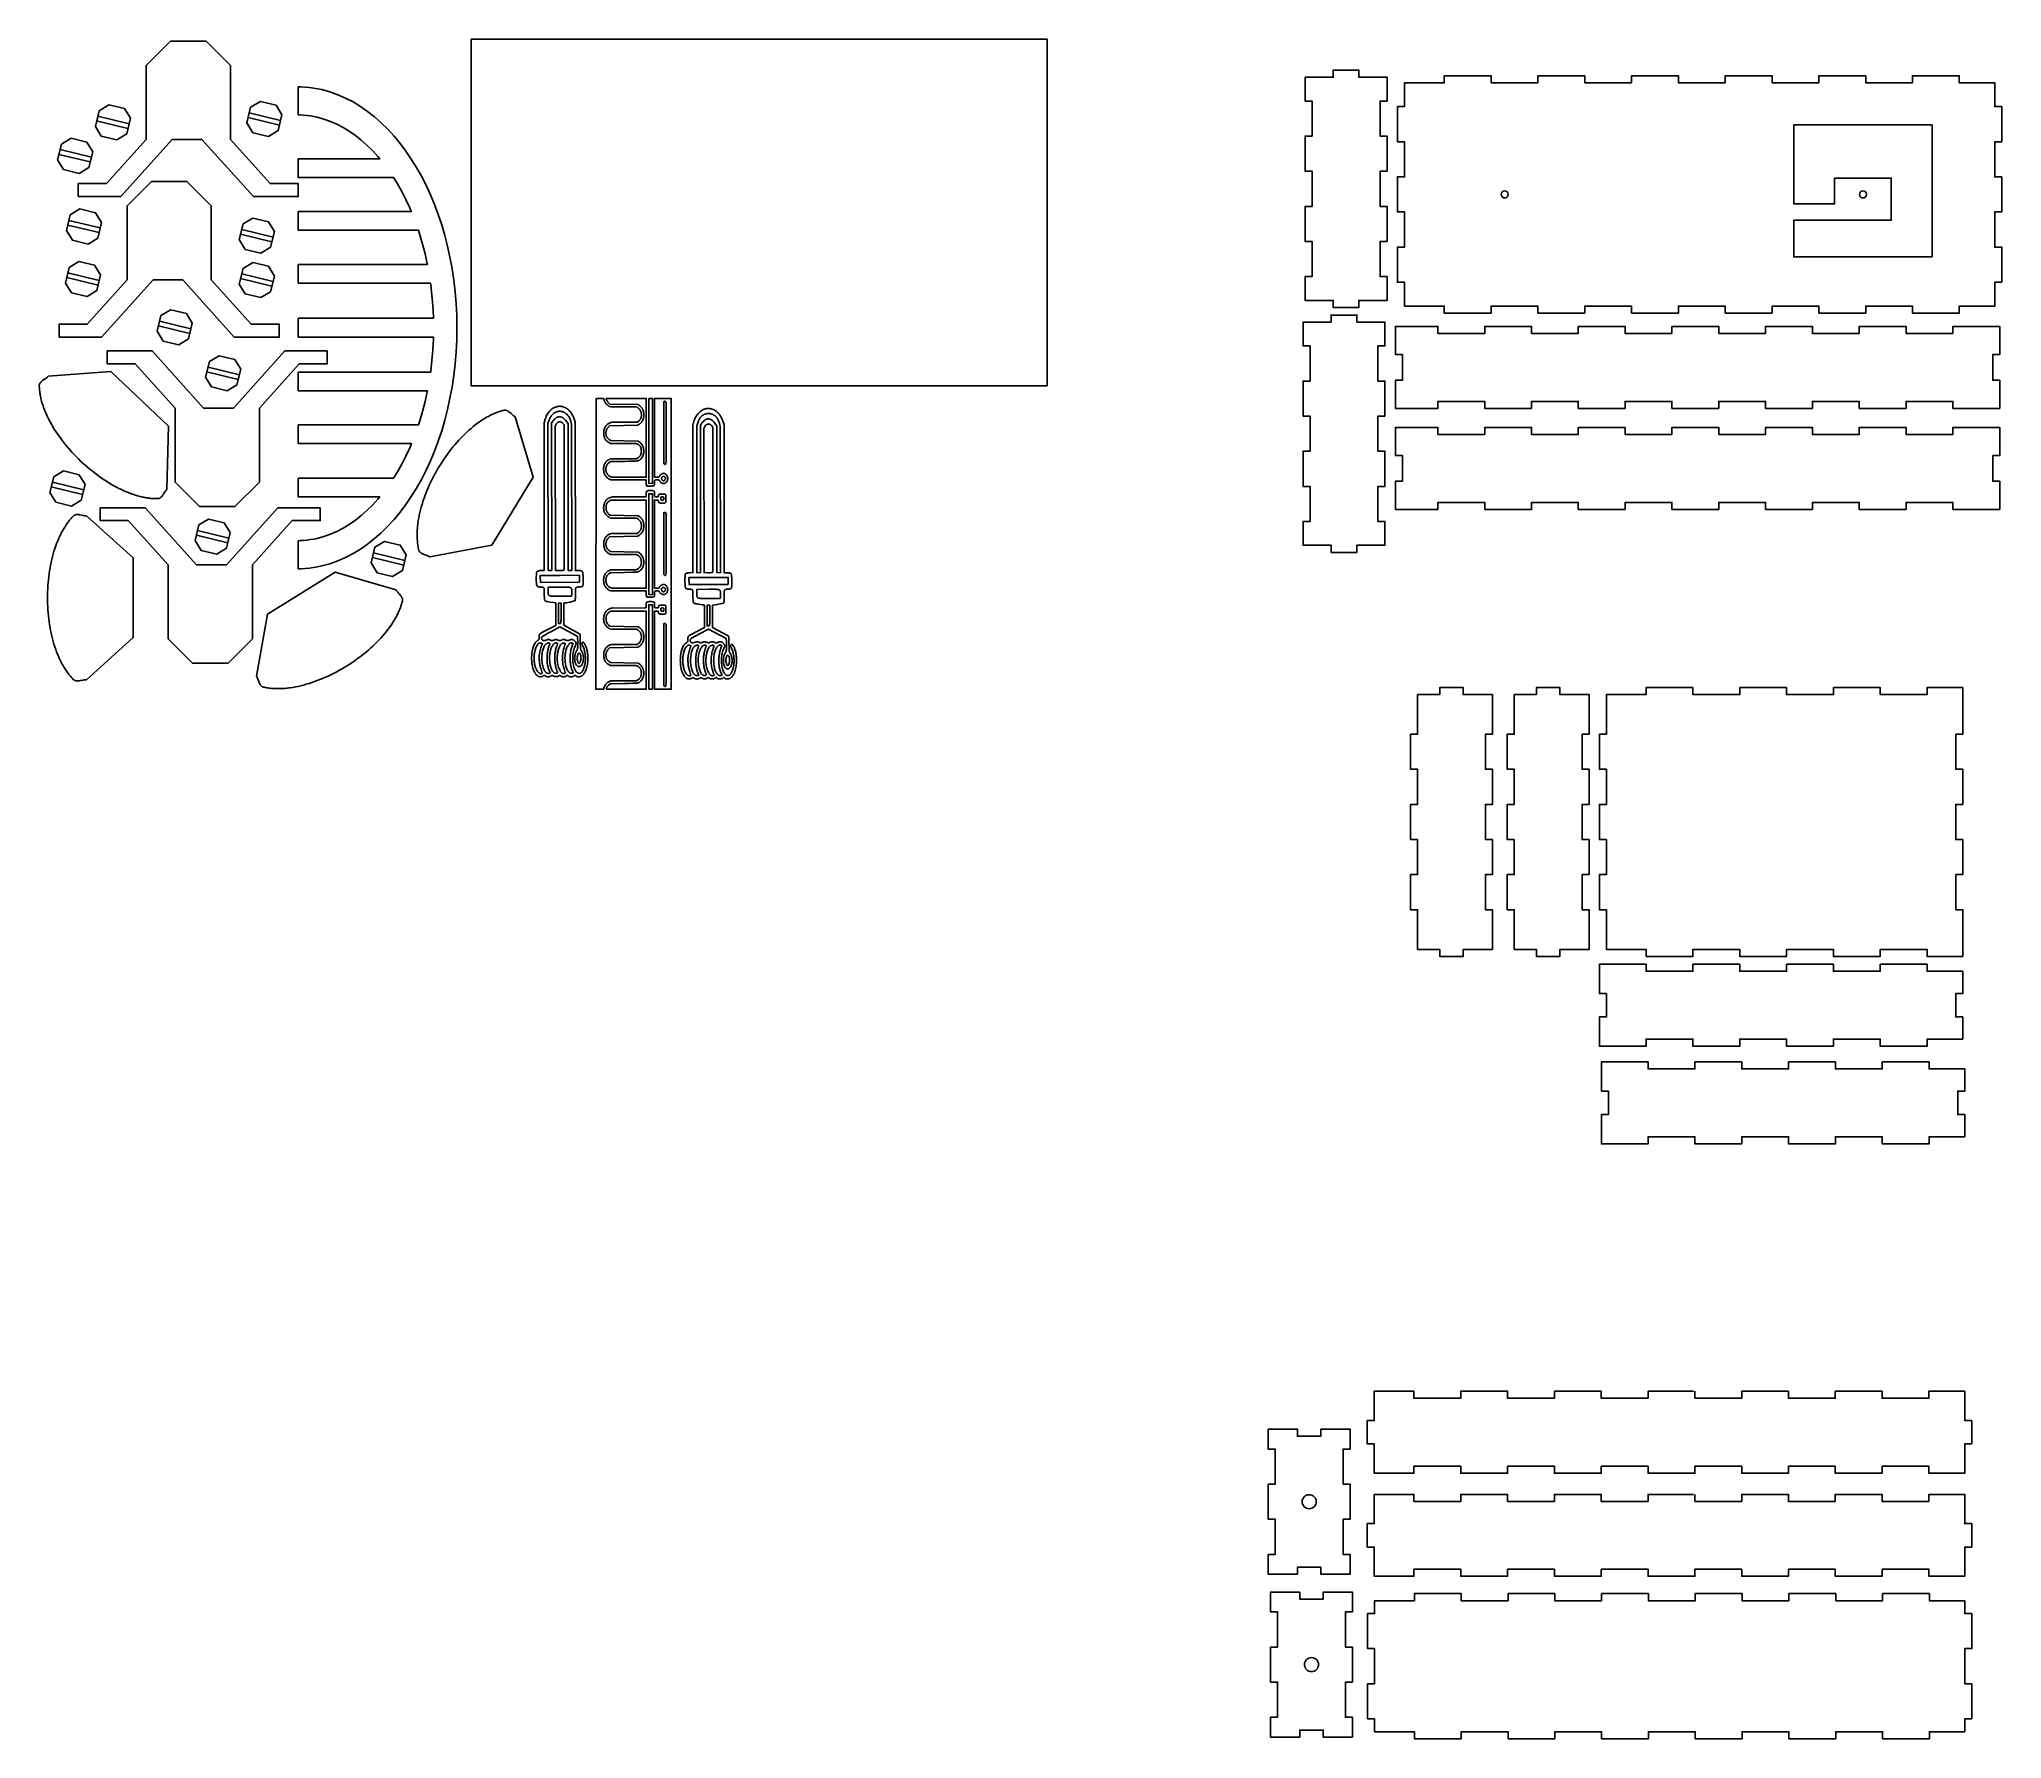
# Model space of a CAD drawing. Extents: x 1595 to 2434, y 672 to 1398.
import ezdxf

# ---------------------------------------------------------------- set-up
doc = ezdxf.new("R2010")
doc.units = 0
for name, color, linetype in [('3MM_CUT', 5, 'CONTINUOUS'), ('3MM_ENGRAVE', 4, 'CONTINUOUS'), ('CUT_LAST', 18, 'CONTINUOUS')]:
    doc.layers.add(name, color=color, linetype=linetype)

msp = doc.modelspace()

# ---------------------------------------------------------------- linework, layer by layer
at = {"layer": '3MM_CUT'}
for points in [[(1611.88, 1330.45), (1630, 1330.45), (1651.97, 1354.87), (1664.7, 1354.87), (1686.68, 1330.45), (1705.88, 1330.45), (1705.88, 1335.98), (1693.88, 1335.98), (1676.88, 1354.87), (1676.88, 1386.47), (1666.47, 1396.88), (1651.3, 1396.88), (1640.88, 1386.47), (1640.88, 1354.87), (1623.88, 1335.98), (1611.88, 1335.98)], [(1779.79, 1249.61), (2025.75, 1249.61), (2025.75, 1397.67), (1779.79, 1397.67)], [(2153.47, 1283.08), (2158.97, 1283.08), (2158.97, 1286.08), (2163.47, 1286.08), (2170.97, 1286.08), (2170.97, 1296.27), (2167.97, 1296.27), (2167.97, 1311.27), (2170.97, 1311.27), (2170.97, 1326.27), (2167.97, 1326.27), (2167.97, 1341.27), (2170.97, 1341.27), (2170.97, 1356.27), (2167.97, 1356.27), (2167.97, 1371.27), (2170.97, 1371.27), (2170.97, 1381.46), (2163.47, 1381.46), (2158.97, 1381.46), (2158.97, 1384.46), (2153.47, 1384.46), (2147.97, 1384.46), (2147.97, 1381.46), (2143.47, 1381.46), (2135.97, 1381.46), (2135.97, 1371.27), (2138.97, 1371.27), (2138.97, 1356.27), (2135.97, 1356.27), (2135.97, 1341.27), (2138.97, 1341.27), (2138.97, 1326.27), (2135.97, 1326.27), (2135.97, 1311.27), (2138.97, 1311.27), (2138.97, 1296.27), (2135.97, 1296.27), (2135.97, 1286.08), (2143.47, 1286.08), (2147.97, 1286.08), (2147.97, 1283.08)], [(1705.88, 1171.45), (1705.88, 1183.45), (1706.68, 1183.47), (1708.16, 1183.56), (1709.63, 1183.7), (1711.08, 1183.9), (1712.53, 1184.15), (1713.94, 1184.45), (1716.81, 1185.24), (1719.6, 1186.23), (1722.34, 1187.43), (1725.03, 1188.83), (1727.67, 1190.42), (1730.24, 1192.21), (1732.75, 1194.19), (1735.2, 1196.35), (1737.57, 1198.69), (1739.87, 1201.2), (1740.66, 1202.15), (1705.88, 1202.15), (1705.88, 1210.15), (1746.54, 1210.15), (1748.23, 1212.87), (1750.08, 1216.17), (1751.84, 1219.61), (1753.49, 1223.18), (1754.22, 1224.93), (1705.88, 1224.93), (1705.88, 1232.93), (1757.21, 1232.93), (1757.78, 1234.64), (1758.98, 1238.7), (1760.04, 1242.85), (1760.98, 1247.11), (1761.04, 1247.46), (1705.88, 1247.46), (1705.88, 1255.46), (1762.38, 1255.46), (1762.45, 1255.9), (1762.97, 1260.42), (1763.35, 1265.01), (1763.59, 1269.68), (1763.6, 1270.45), (1705.88, 1270.45), (1705.88, 1278.45), (1763.6, 1278.45), (1763.59, 1279.13), (1763.35, 1283.8), (1762.97, 1288.39), (1762.45, 1292.91), (1762.37, 1293.43), (1705.88, 1293.43), (1705.88, 1301.43), (1761.03, 1301.43), (1760.98, 1301.7), (1760.04, 1305.96), (1758.98, 1310.11), (1757.78, 1314.17), (1757.16, 1316.05), (1705.88, 1316.05), (1705.88, 1324.05), (1754.16, 1324.05), (1753.49, 1325.63), (1751.84, 1329.2), (1750.08, 1332.64), (1748.23, 1335.94), (1746.58, 1338.58), (1705.88, 1338.58), (1705.88, 1346.58), (1740.72, 1346.58), (1739.87, 1347.61), (1737.57, 1350.12), (1735.2, 1352.46), (1732.75, 1354.62), (1730.24, 1356.6), (1727.67, 1358.39), (1725.03, 1359.98), (1722.34, 1361.38), (1719.6, 1362.58), (1716.81, 1363.57), (1713.97, 1364.35), (1711.06, 1364.92), (1709.63, 1365.11), (1708.16, 1365.26), (1706.68, 1365.34), (1705.88, 1365.36), (1705.88, 1377.36), (1707, 1377.34), (1708.8, 1377.23), (1710.59, 1377.06), (1712.42, 1376.81), (1715.88, 1376.13), (1719.33, 1375.19), (1722.72, 1373.98), (1726.03, 1372.54), (1729.26, 1370.86), (1732.41, 1368.95), (1735.48, 1366.82), (1738.45, 1364.48), (1741.32, 1361.94), (1744.1, 1359.21), (1746.77, 1356.29), (1749.33, 1353.19), (1751.79, 1349.92), (1754.13, 1346.49), (1756.36, 1342.9), (1758.47, 1339.15), (1760.46, 1335.27), (1762.32, 1331.24), (1764.06, 1327.08), (1765.66, 1322.8), (1767.13, 1318.4), (1768.45, 1313.88), (1769.64, 1309.26), (1770.68, 1304.54), (1771.57, 1299.72), (1772.31, 1294.81), (1772.89, 1289.82), (1773.31, 1284.75), (1773.56, 1279.61), (1773.65, 1274.41), (1773.56, 1269.2), (1773.31, 1264.06), (1772.89, 1258.99), (1772.31, 1254), (1771.57, 1249.09), (1770.68, 1244.27), (1769.64, 1239.55), (1768.45, 1234.93), (1767.13, 1230.41), (1765.66, 1226.01), (1764.06, 1221.73), (1762.32, 1217.57), (1760.46, 1213.54), (1758.47, 1209.66), (1756.36, 1205.91), (1754.13, 1202.32), (1751.79, 1198.89), (1749.33, 1195.62), (1746.77, 1192.52), (1744.1, 1189.6), (1741.32, 1186.87), (1738.45, 1184.33), (1735.48, 1181.99), (1732.41, 1179.86), (1729.26, 1177.95), (1726.03, 1176.27), (1722.72, 1174.83), (1719.33, 1173.63), (1715.93, 1172.69), (1714.13, 1172.31), (1712.37, 1172), (1710.59, 1171.75), (1708.8, 1171.58), (1707, 1171.47)], [(2175.44, 1368.87), (2175.44, 1353.87), (2178.44, 1353.87), (2178.44, 1338.87), (2175.44, 1338.87), (2175.44, 1323.87), (2178.44, 1323.87), (2178.44, 1308.87), (2175.44, 1308.87), (2175.44, 1293.87), (2178.44, 1293.87), (2178.44, 1283.69), (2195.44, 1283.69), (2195.44, 1280.69), (2215.44, 1280.69), (2215.44, 1283.69), (2235.44, 1283.69), (2235.44, 1280.69), (2255.44, 1280.69), (2255.44, 1283.69), (2275.44, 1283.69), (2275.44, 1280.69), (2295.44, 1280.69), (2295.44, 1283.69), (2315.44, 1283.69), (2315.44, 1280.69), (2335.44, 1280.69), (2335.44, 1283.69), (2355.44, 1283.69), (2355.44, 1280.69), (2375.44, 1280.69), (2375.44, 1283.69), (2395.44, 1283.69), (2395.44, 1280.69), (2415.44, 1280.69), (2415.44, 1283.69), (2430.57, 1283.69), (2430.57, 1293.87), (2433.57, 1293.87), (2433.57, 1308.87), (2430.57, 1308.87), (2430.57, 1323.87), (2433.57, 1323.87), (2433.57, 1338.87), (2430.57, 1338.87), (2430.57, 1353.87), (2433.57, 1353.87), (2433.57, 1368.87), (2430.57, 1368.87), (2430.57, 1379.06), (2415.44, 1379.06), (2415.44, 1382.06), (2395.44, 1382.06), (2395.44, 1379.06), (2375.44, 1379.06), (2375.44, 1382.06), (2355.44, 1382.06), (2355.44, 1379.06), (2335.44, 1379.06), (2335.44, 1382.06), (2315.44, 1382.06), (2315.44, 1379.06), (2295.44, 1379.06), (2295.44, 1382.06), (2275.44, 1382.06), (2275.44, 1379.06), (2255.44, 1379.06), (2255.44, 1382.06), (2235.44, 1382.06), (2235.44, 1379.06), (2215.44, 1379.06), (2215.44, 1382.06), (2195.44, 1382.06), (2195.44, 1379.06), (2178.44, 1379.06), (2178.44, 1368.87)], [(1619.18, 1360.45), (1620.8, 1367.14), (1624.95, 1369.67), (1624.95, 1369.67), (1631.64, 1368.05), (1631.64, 1368.05), (1634.18, 1363.89), (1634.18, 1363.89), (1632.56, 1357.21), (1628.4, 1354.67), (1628.4, 1354.67), (1621.71, 1356.29), (1621.71, 1356.29)], [(1683.89, 1361.9), (1685.51, 1368.59), (1689.66, 1371.12), (1689.66, 1371.12), (1696.35, 1369.5), (1696.35, 1369.5), (1698.89, 1365.34), (1698.89, 1365.34), (1697.26, 1358.66), (1693.11, 1356.12), (1693.11, 1356.12), (1686.42, 1357.74), (1686.42, 1357.74)], [(2362.13, 1338.35), (2362.13, 1338.35), (2386.34, 1338.35), (2386.34, 1320.34), (2344.75, 1320.34), (2344.75, 1304.67), (2403.83, 1304.67), (2403.83, 1361.1), (2344.75, 1361.1), (2344.75, 1348.62), (2344.75, 1327.35), (2362.13, 1327.35)], [(1603.06, 1346.16), (1604.68, 1352.84), (1608.84, 1355.38), (1608.84, 1355.38), (1615.53, 1353.76), (1615.53, 1353.76), (1618.06, 1349.6), (1618.06, 1349.6), (1616.44, 1342.91), (1612.29, 1340.38), (1612.29, 1340.38), (1605.6, 1342), (1605.6, 1342)], [(1603.72, 1270.45), (1621.84, 1270.45), (1643.81, 1294.86), (1656.54, 1294.86), (1678.52, 1270.45), (1697.72, 1270.45), (1697.72, 1275.97), (1685.72, 1275.97), (1668.72, 1294.86), (1668.72, 1326.46), (1658.31, 1336.87), (1643.14, 1336.87), (1632.72, 1326.46), (1632.72, 1294.86), (1615.72, 1275.97), (1603.72, 1275.97)], [(1606.84, 1315.95), (1608.46, 1322.64), (1612.62, 1325.17), (1612.62, 1325.17), (1619.3, 1323.55), (1619.3, 1323.55), (1621.84, 1319.39), (1621.84, 1319.39), (1620.22, 1312.71), (1616.06, 1310.17), (1616.06, 1310.17), (1609.37, 1311.79), (1609.37, 1311.79)], [(1680.65, 1312.06), (1682.27, 1318.75), (1686.43, 1321.28), (1686.43, 1321.28), (1693.12, 1319.66), (1693.12, 1319.66), (1695.65, 1315.5), (1695.65, 1315.5), (1694.03, 1308.82), (1689.87, 1306.28), (1689.87, 1306.28), (1683.18, 1307.9), (1683.18, 1307.9)], [(1606.41, 1293.51), (1608.03, 1300.2), (1612.18, 1302.73), (1612.18, 1302.73), (1618.87, 1301.11), (1618.87, 1301.11), (1621.41, 1296.96), (1621.41, 1296.96), (1619.79, 1290.27), (1615.63, 1287.73), (1615.63, 1287.73), (1608.94, 1289.35), (1608.94, 1289.35)], [(1680.65, 1293.07), (1682.27, 1299.76), (1686.43, 1302.3), (1686.43, 1302.3), (1693.12, 1300.67), (1693.12, 1300.67), (1695.65, 1296.52), (1695.65, 1296.52), (1694.03, 1289.83), (1689.87, 1287.3), (1689.87, 1287.3), (1683.18, 1288.92), (1683.18, 1288.92)], [(1645.59, 1272.9), (1647.21, 1279.59), (1651.37, 1282.12), (1651.37, 1282.12), (1658.06, 1280.5), (1658.06, 1280.5), (1660.59, 1276.34), (1660.59, 1276.34), (1658.97, 1269.66), (1654.81, 1267.12), (1654.81, 1267.12), (1648.12, 1268.74), (1648.12, 1268.74)], [(2152.59, 1178.47), (2158.09, 1178.47), (2158.09, 1181.47), (2162.59, 1181.47), (2170.09, 1181.47), (2170.09, 1191.66), (2167.09, 1191.66), (2167.09, 1206.66), (2170.09, 1206.66), (2170.09, 1221.66), (2167.09, 1221.66), (2167.09, 1236.66), (2170.09, 1236.66), (2170.09, 1251.66), (2167.09, 1251.66), (2167.09, 1266.66), (2170.09, 1266.66), (2170.09, 1276.85), (2162.59, 1276.85), (2158.09, 1276.85), (2158.09, 1279.85), (2152.59, 1279.85), (2147.09, 1279.85), (2147.09, 1276.85), (2142.59, 1276.85), (2135.09, 1276.85), (2135.09, 1266.66), (2138.09, 1266.66), (2138.09, 1251.66), (2135.09, 1251.66), (2135.09, 1236.66), (2138.09, 1236.66), (2138.09, 1221.66), (2135.09, 1221.66), (2135.09, 1206.66), (2138.09, 1206.66), (2138.09, 1191.66), (2135.09, 1191.66), (2135.09, 1181.47), (2142.59, 1181.47), (2147.09, 1181.47), (2147.09, 1178.47)], [(2429.69, 1257.48), (2429.69, 1262.98), (2432.69, 1262.98), (2432.69, 1267.48), (2432.69, 1274.98), (2412.69, 1274.98), (2412.69, 1271.98), (2404.28, 1271.98), (2392.69, 1271.98), (2392.69, 1274.98), (2372.69, 1274.98), (2372.69, 1271.98), (2362.45, 1271.98), (2352.69, 1271.98), (2352.69, 1274.98), (2332.69, 1274.98), (2332.69, 1271.98), (2329.2, 1271.98), (2312.69, 1271.98), (2312.69, 1274.98), (2310.92, 1274.98), (2292.69, 1274.98), (2292.69, 1271.98), (2286.63, 1271.98), (2272.69, 1271.98), (2272.69, 1274.98), (2252.69, 1274.98), (2252.69, 1271.98), (2244.8, 1271.98), (2232.69, 1271.98), (2232.69, 1274.98), (2212.69, 1274.98), (2212.69, 1271.98), (2202.97, 1271.98), (2192.69, 1271.98), (2192.69, 1274.98), (2174.56, 1274.98), (2174.56, 1267.48), (2174.56, 1262.98), (2177.56, 1262.98), (2177.56, 1257.48), (2177.56, 1251.98), (2174.56, 1251.98), (2174.56, 1247.48), (2174.56, 1239.98), (2192.69, 1239.98), (2192.69, 1242.98), (2202.97, 1242.98), (2212.69, 1242.98), (2212.69, 1239.98), (2232.69, 1239.98), (2232.69, 1242.98), (2244.8, 1242.98), (2252.69, 1242.98), (2252.69, 1239.98), (2272.69, 1239.98), (2272.69, 1242.98), (2286.63, 1242.98), (2292.69, 1242.98), (2292.69, 1239.98), (2310.92, 1239.98), (2312.69, 1239.98), (2312.69, 1242.98), (2329.2, 1242.98), (2332.69, 1242.98), (2332.69, 1239.98), (2352.69, 1239.98), (2352.69, 1242.98), (2362.45, 1242.98), (2372.69, 1242.98), (2372.69, 1239.98), (2392.69, 1239.98), (2392.69, 1242.98), (2404.28, 1242.98), (2412.69, 1242.98), (2412.69, 1239.98), (2432.69, 1239.98), (2432.69, 1247.48), (2432.69, 1251.98), (2429.69, 1251.98)], [(1718.23, 1264.51), (1700.11, 1264.51), (1678.14, 1240.1), (1665.41, 1240.1), (1643.44, 1264.51), (1624.23, 1264.51), (1624.23, 1258.99), (1636.23, 1258.99), (1653.23, 1240.1), (1653.23, 1208.5), (1663.64, 1198.09), (1678.81, 1198.09), (1689.23, 1208.5), (1689.23, 1240.1), (1706.23, 1258.99), (1718.23, 1258.99)], [(1666.27, 1253.26), (1667.89, 1259.95), (1672.04, 1262.49), (1672.04, 1262.49), (1678.73, 1260.86), (1678.73, 1260.86), (1681.27, 1256.71), (1681.27, 1256.71), (1679.64, 1250.02), (1675.49, 1247.49), (1675.49, 1247.49), (1668.8, 1249.11), (1668.8, 1249.11)], [(1645.94, 1201.43), (1645.44, 1201.42), (1644.95, 1201.42), (1644.45, 1201.44), (1643.95, 1201.46), (1643.44, 1201.49), (1642.94, 1201.54), (1642.43, 1201.59), (1641.91, 1201.65), (1641.4, 1201.72), (1640.88, 1201.81), (1640.37, 1201.9), (1639.85, 1202), (1639.33, 1202.11), (1638.8, 1202.23), (1638.28, 1202.35), (1637.75, 1202.49), (1637.23, 1202.63), (1636.7, 1202.79), (1636.17, 1202.95), (1635.64, 1203.12), (1635.1, 1203.3), (1634.57, 1203.49), (1633.51, 1203.89), (1632.44, 1204.32), (1631.37, 1204.78), (1630.3, 1205.27), (1629.23, 1205.79), (1628.16, 1206.34), (1627.1, 1206.92), (1626.03, 1207.52), (1624.98, 1208.15), (1623.92, 1208.81), (1622.88, 1209.49), (1621.83, 1210.2), (1620.8, 1210.92), (1619.78, 1211.67), (1618.76, 1212.45), (1617.75, 1213.24), (1616.76, 1214.05), (1615.77, 1214.88), (1614.8, 1215.73), (1613.84, 1216.59), (1612.9, 1217.48), (1611.97, 1218.38), (1611.06, 1219.29), (1610.16, 1220.22), (1609.28, 1221.16), (1608.42, 1222.11), (1607.58, 1223.08), (1606.76, 1224.05), (1605.96, 1225.04), (1605.18, 1226.04), (1604.42, 1227.04), (1603.69, 1228.05), (1602.98, 1229.07), (1602.3, 1230.1), (1601.64, 1231.13), (1601.01, 1232.16), (1600.41, 1233.2), (1599.83, 1234.24), (1599.29, 1235.28), (1598.77, 1236.33), (1598.29, 1237.37), (1597.84, 1238.42), (1597.62, 1238.94), (1597.42, 1239.46), (1597.22, 1239.99), (1597.03, 1240.51), (1596.85, 1241.03), (1596.68, 1241.55), (1596.52, 1242.06), (1596.37, 1242.58), (1596.22, 1243.1), (1596.09, 1243.61), (1595.96, 1244.13), (1595.84, 1244.64), (1595.74, 1245.15), (1595.64, 1245.66), (1595.55, 1246.17), (1595.47, 1246.67), (1595.4, 1247.18), (1595.34, 1247.68), (1595.3, 1248.18), (1595.26, 1248.68), (1595.23, 1249.17), (1595.21, 1249.67), (1595.22, 1249.82), (1595.24, 1249.97), (1595.27, 1250.12), (1595.32, 1250.27), (1595.38, 1250.41), (1595.45, 1250.55), (1595.53, 1250.69), (1595.63, 1250.82), (1595.73, 1250.96), (1595.85, 1251.09), (1596.1, 1251.35), (1596.37, 1251.6), (1596.67, 1251.84), (1597.3, 1252.31), (1597.94, 1252.77), (1598.24, 1253), (1598.53, 1253.22), (1598.79, 1253.45), (1599.02, 1253.67), (1625.85, 1255.76), (1650.48, 1232.33), (1649.74, 1205.43), (1649.53, 1205.19), (1649.32, 1204.92), (1649.11, 1204.62), (1648.9, 1204.31), (1648.47, 1203.65), (1648.26, 1203.32), (1648.03, 1203), (1647.8, 1202.69), (1647.57, 1202.4), (1647.32, 1202.13), (1647.2, 1202.01), (1647.07, 1201.9), (1646.94, 1201.8), (1646.81, 1201.71), (1646.67, 1201.63), (1646.53, 1201.56), (1646.39, 1201.51), (1646.24, 1201.47), (1646.09, 1201.44)], [(1815.86, 1156.91), (1815.43, 1156.96), (1814.86, 1157.03), (1813.51, 1157.22), (1812.86, 1157.32), (1812.28, 1157.42), (1811.85, 1157.51), (1811.62, 1157.57), (1811.52, 1157.61), (1811.43, 1157.66), (1811.35, 1157.73), (1811.27, 1157.8), (1811.21, 1157.9), (1811.16, 1158.01), (1811.11, 1158.14), (1811.07, 1158.3), (1811.04, 1158.48), (1811.02, 1158.69), (1810.98, 1159.22), (1810.96, 1159.88), (1810.96, 1160.72), (1810.96, 1161.68), (1810.96, 1162.06), (1810.95, 1162.4), (1810.93, 1162.68), (1810.9, 1162.91), (1810.85, 1163.1), (1810.8, 1163.26), (1810.76, 1163.32), (1810.72, 1163.38), (1810.68, 1163.43), (1810.63, 1163.47), (1810.57, 1163.51), (1810.52, 1163.54), (1810.38, 1163.58), (1810.22, 1163.61), (1810.03, 1163.63), (1809.57, 1163.64), (1809.28, 1163.66), (1809, 1163.69), (1808.73, 1163.73), (1808.48, 1163.78), (1808.26, 1163.84), (1808.08, 1163.91), (1807.94, 1163.99), (1807.89, 1164.03), (1807.85, 1164.07), (1807.81, 1164.14), (1807.78, 1164.22), (1807.74, 1164.34), (1807.71, 1164.47), (1807.66, 1164.8), (1807.61, 1165.19), (1807.58, 1165.64), (1807.55, 1166.13), (1807.53, 1166.64), (1807.53, 1167.17), (1807.53, 1167.7), (1807.54, 1168.21), (1807.57, 1168.7), (1807.6, 1169.15), (1807.64, 1169.54), (1807.69, 1169.87), (1807.72, 1170), (1807.76, 1170.11), (1807.79, 1170.2), (1807.83, 1170.26), (1807.87, 1170.31), (1807.92, 1170.35), (1808.07, 1170.43), (1808.25, 1170.5), (1808.47, 1170.57), (1808.71, 1170.63), (1808.98, 1170.67), (1809.26, 1170.7), (1809.54, 1170.71), (1810.93, 1170.74), (1810.9, 1233.73), (1811.4, 1235.43), (1811.56, 1235.95), (1811.75, 1236.45), (1811.96, 1236.92), (1812.2, 1237.36), (1812.45, 1237.79), (1812.71, 1238.18), (1813, 1238.55), (1813.3, 1238.89), (1813.62, 1239.21), (1813.95, 1239.5), (1814.29, 1239.77), (1814.64, 1240), (1815, 1240.21), (1815.37, 1240.39), (1815.75, 1240.54), (1816.13, 1240.66), (1816.52, 1240.76), (1816.91, 1240.82), (1817.11, 1240.84), (1817.31, 1240.85), (1817.51, 1240.86), (1817.7, 1240.86), (1817.9, 1240.85), (1818.1, 1240.83), (1818.3, 1240.81), (1818.49, 1240.77), (1818.69, 1240.73), (1818.89, 1240.68), (1819.08, 1240.63), (1819.28, 1240.56), (1819.47, 1240.49), (1819.66, 1240.41), (1819.85, 1240.32), (1820.04, 1240.23), (1820.23, 1240.12), (1820.41, 1240.01), (1820.6, 1239.89), (1820.78, 1239.76), (1820.96, 1239.63), (1821.13, 1239.48), (1821.31, 1239.33), (1821.48, 1239.17), (1821.65, 1238.99), (1821.81, 1238.82), (1821.97, 1238.63), (1822.13, 1238.43), (1822.37, 1238.11), (1822.6, 1237.76), (1822.84, 1237.38), (1823.06, 1236.98), (1823.27, 1236.59), (1823.46, 1236.2), (1823.61, 1235.84), (1823.73, 1235.52), (1824.21, 1234.03), (1824.27, 1170.69), (1825.58, 1170.73), (1825.85, 1170.73), (1826.12, 1170.71), (1826.37, 1170.67), (1826.61, 1170.62), (1826.82, 1170.56), (1827, 1170.49), (1827.14, 1170.41), (1827.2, 1170.36), (1827.24, 1170.32), (1827.28, 1170.25), (1827.31, 1170.16), (1827.34, 1170.05), (1827.38, 1169.9), (1827.44, 1169.55), (1827.49, 1169.11), (1827.53, 1168.61), (1827.56, 1168.05), (1827.58, 1167.46), (1827.58, 1166.84), (1827.57, 1165.84), (1827.56, 1165.44), (1827.55, 1165.09), (1827.52, 1164.79), (1827.48, 1164.55), (1827.43, 1164.34), (1827.4, 1164.26), (1827.36, 1164.18), (1827.32, 1164.11), (1827.27, 1164.05), (1827.22, 1163.99), (1827.16, 1163.95), (1827.1, 1163.91), (1827.03, 1163.87), (1826.87, 1163.82), (1826.68, 1163.78), (1826.46, 1163.75), (1825.91, 1163.71), (1825.37, 1163.66), (1825.15, 1163.64), (1824.96, 1163.6), (1824.8, 1163.55), (1824.73, 1163.51), (1824.66, 1163.48), (1824.61, 1163.43), (1824.56, 1163.38), (1824.51, 1163.33), (1824.47, 1163.26), (1824.43, 1163.19), (1824.4, 1163.11), (1824.35, 1162.92), (1824.32, 1162.69), (1824.29, 1162.42), (1824.28, 1162.1), (1824.27, 1161.73), (1824.28, 1160.81), (1824.27, 1159.71), (1824.26, 1159.22), (1824.23, 1158.78), (1824.21, 1158.4), (1824.18, 1158.1), (1824.14, 1157.89), (1824.12, 1157.82), (1824.11, 1157.78), (1824.04, 1157.75), (1823.91, 1157.71), (1823.44, 1157.58), (1822.78, 1157.43), (1822, 1157.26), (1821.18, 1157.1), (1820.4, 1156.95), (1819.74, 1156.84), (1819.47, 1156.81), (1819.26, 1156.79), (1819.27, 1147.3), (1825.97, 1143.7), (1826.34, 1143.21), (1826.35, 1140.11), (1826.35, 1139.19), (1826.37, 1138.45), (1826.39, 1137.87), (1826.41, 1137.62), (1826.44, 1137.41), (1826.47, 1137.21), (1826.51, 1137.04), (1826.55, 1136.89), (1826.6, 1136.75), (1826.66, 1136.61), (1826.72, 1136.49), (1826.87, 1136.24), (1827, 1136.04), (1827.12, 1135.83), (1827.22, 1135.6), (1827.31, 1135.37), (1827.39, 1135.13), (1827.46, 1134.88), (1827.52, 1134.63), (1827.57, 1134.37), (1827.61, 1134.11), (1827.64, 1133.85), (1827.66, 1133.58), (1827.66, 1133.32), (1827.66, 1133.05), (1827.65, 1132.79), (1827.63, 1132.53), (1827.6, 1132.28), (1827.56, 1132.02), (1827.51, 1131.78), (1827.45, 1131.54), (1827.39, 1131.32), (1827.31, 1131.1), (1827.23, 1130.89), (1827.14, 1130.7), (1827.04, 1130.52), (1826.93, 1130.35), (1826.81, 1130.19), (1826.69, 1130.06), (1826.56, 1129.94), (1826.42, 1129.84), (1826.27, 1129.76), (1826.12, 1129.7), (1825.96, 1129.66), (1825.78, 1129.65), (1825.6, 1129.66), (1825.43, 1129.7), (1825.26, 1129.77), (1825.11, 1129.86), (1824.96, 1129.98), (1824.83, 1130.12), (1824.7, 1130.28), (1824.58, 1130.46), (1824.47, 1130.65), (1824.37, 1130.86), (1824.28, 1131.09), (1824.2, 1131.33), (1824.13, 1131.58), (1824.07, 1131.84), (1824.02, 1132.11), (1823.98, 1132.39), (1823.95, 1132.68), (1823.94, 1132.97), (1823.93, 1133.26), (1823.94, 1133.56), (1823.96, 1133.85), (1823.99, 1134.15), (1824.04, 1134.44), (1824.09, 1134.73), (1824.16, 1135.01), (1824.25, 1135.29), (1824.34, 1135.56), (1824.45, 1135.82), (1824.58, 1136.06), (1824.72, 1136.3), (1824.87, 1136.52), (1824.93, 1136.61), (1824.98, 1136.7), (1825.03, 1136.8), (1825.07, 1136.91), (1825.11, 1137.04), (1825.14, 1137.18), (1825.2, 1137.51), (1825.23, 1137.91), (1825.25, 1138.41), (1825.26, 1139.02), (1825.25, 1139.76), (1825.24, 1140.81), (1825.21, 1141.68), (1825.18, 1142.29), (1825.16, 1142.46), (1825.15, 1142.54), (1825.07, 1142.64), (1817.59, 1146.63), (1813.7, 1144.56), (1812.49, 1143.92), (1811.56, 1143.41), (1810.88, 1143.02), (1810.61, 1142.85), (1810.39, 1142.71), (1810.22, 1142.58), (1810.08, 1142.47), (1809.97, 1142.36), (1809.9, 1142.26), (1809.84, 1142.16), (1809.81, 1142.06), (1809.79, 1141.96), (1809.78, 1141.86), (1809.79, 1141.67), (1809.82, 1141.51), (1809.87, 1141.36), (1809.94, 1141.22), (1810.02, 1141.1), (1810.13, 1141), (1810.25, 1140.91), (1810.39, 1140.84), (1810.54, 1140.79), (1810.7, 1140.76), (1810.87, 1140.75), (1811.05, 1140.76), (1811.24, 1140.78), (1811.43, 1140.83), (1811.63, 1140.91), (1811.84, 1141), (1812.07, 1141.11), (1812.28, 1141.18), (1812.49, 1141.23), (1812.68, 1141.25), (1812.88, 1141.24), (1813.07, 1141.19), (1813.27, 1141.12), (1813.48, 1141.02), (1813.69, 1140.92), (1813.89, 1140.85), (1814.09, 1140.81), (1814.28, 1140.79), (1814.48, 1140.8), (1814.68, 1140.84), (1814.89, 1140.91), (1815.11, 1141), (1815.32, 1141.1), (1815.53, 1141.16), (1815.74, 1141.2), (1815.94, 1141.22), (1816.15, 1141.2), (1816.35, 1141.16), (1816.56, 1141.09), (1816.78, 1141), (1817, 1140.91), (1817.2, 1140.84), (1817.4, 1140.8), (1817.6, 1140.79), (1817.79, 1140.8), (1817.99, 1140.85), (1818.19, 1140.92), (1818.4, 1141.02), (1818.61, 1141.12), (1818.81, 1141.2), (1819.01, 1141.24), (1819.2, 1141.25), (1819.39, 1141.24), (1819.6, 1141.19), (1819.81, 1141.11), (1820.04, 1141.01), (1820.27, 1140.9), (1820.49, 1140.82), (1820.69, 1140.78), (1820.89, 1140.76), (1821.09, 1140.77), (1821.29, 1140.82), (1821.5, 1140.89), (1821.72, 1140.99), (1821.9, 1141.08), (1822.08, 1141.14), (1822.27, 1141.18), (1822.45, 1141.21), (1822.62, 1141.22), (1822.8, 1141.21), (1822.98, 1141.19), (1823.15, 1141.14), (1823.31, 1141.08), (1823.47, 1141), (1823.63, 1140.91), (1823.78, 1140.8), (1823.92, 1140.68), (1824.05, 1140.53), (1824.18, 1140.38), (1824.29, 1140.21), (1824.41, 1140), (1824.49, 1139.82), (1824.52, 1139.74), (1824.53, 1139.65), (1824.54, 1139.56), (1824.54, 1139.46), (1824.52, 1139.36), (1824.5, 1139.25), (1824.41, 1138.99), (1824.28, 1138.67), (1824.11, 1138.27), (1823.91, 1137.79), (1823.73, 1137.3), (1823.58, 1136.79), (1823.44, 1136.27), (1823.33, 1135.74), (1823.24, 1135.21), (1823.17, 1134.66), (1823.12, 1134.12), (1823.1, 1133.56), (1823.09, 1133.01), (1823.11, 1132.46), (1823.16, 1131.9), (1823.22, 1131.35), (1823.31, 1130.81), (1823.42, 1130.27), (1823.55, 1129.74), (1823.64, 1129.45), (1823.73, 1129.17), (1823.82, 1128.91), (1823.92, 1128.67), (1824.02, 1128.43), (1824.13, 1128.21), (1824.24, 1128.01), (1824.36, 1127.82), (1824.48, 1127.65), (1824.6, 1127.49), (1824.73, 1127.34), (1824.86, 1127.22), (1824.99, 1127.1), (1825.12, 1127), (1825.25, 1126.92), (1825.38, 1126.85), (1825.52, 1126.8), (1825.65, 1126.77), (1825.79, 1126.75), (1825.93, 1126.75), (1826.06, 1126.76), (1826.2, 1126.79), (1826.33, 1126.84), (1826.46, 1126.91), (1826.59, 1126.99), (1826.72, 1127.09), (1826.85, 1127.2), (1826.98, 1127.34), (1827.1, 1127.49), (1827.22, 1127.66), (1827.33, 1127.84), (1827.44, 1128.05), (1827.57, 1128.31), (1827.69, 1128.59), (1827.81, 1128.87), (1827.91, 1129.17), (1828.01, 1129.47), (1828.1, 1129.78), (1828.18, 1130.09), (1828.25, 1130.42), (1828.31, 1130.74), (1828.37, 1131.08), (1828.41, 1131.41), (1828.45, 1131.75), (1828.48, 1132.1), (1828.5, 1132.44), (1828.52, 1132.79), (1828.52, 1133.14), (1828.52, 1133.49), (1828.51, 1133.84), (1828.49, 1134.18), (1828.46, 1134.53), (1828.42, 1134.88), (1828.38, 1135.22), (1828.32, 1135.56), (1828.26, 1135.89), (1828.19, 1136.22), (1828.11, 1136.55), (1828.03, 1136.87), (1827.93, 1137.18), (1827.83, 1137.49), (1827.72, 1137.79), (1827.6, 1138.08), (1827.47, 1138.37), (1827.3, 1138.73), (1827.17, 1139.02), (1827.09, 1139.26), (1827.04, 1139.45), (1827.03, 1139.53), (1827.03, 1139.6), (1827.04, 1139.67), (1827.06, 1139.73), (1827.09, 1139.78), (1827.12, 1139.84), (1827.21, 1139.95), (1827.31, 1140.04), (1827.36, 1140.07), (1827.41, 1140.09), (1827.45, 1140.1), (1827.5, 1140.1), (1827.55, 1140.09), (1827.6, 1140.06), (1827.65, 1140.03), (1827.71, 1139.98), (1827.84, 1139.84), (1827.99, 1139.65), (1828.18, 1139.39), (1828.34, 1139.14), (1828.49, 1138.87), (1828.63, 1138.58), (1828.76, 1138.27), (1828.89, 1137.93), (1829, 1137.58), (1829.1, 1137.21), (1829.2, 1136.82), (1829.28, 1136.41), (1829.35, 1135.98), (1829.41, 1135.54), (1829.46, 1135.09), (1829.5, 1134.62), (1829.53, 1134.13), (1829.55, 1133.64), (1829.55, 1133.13), (1829.54, 1132.46), (1829.51, 1131.82), (1829.45, 1131.2), (1829.37, 1130.6), (1829.28, 1130.03), (1829.16, 1129.48), (1829.02, 1128.96), (1828.86, 1128.47), (1828.69, 1128), (1828.49, 1127.57), (1828.38, 1127.36), (1828.28, 1127.17), (1828.16, 1126.98), (1828.04, 1126.8), (1827.92, 1126.63), (1827.79, 1126.46), (1827.66, 1126.31), (1827.53, 1126.17), (1827.39, 1126.03), (1827.24, 1125.9), (1827.1, 1125.78), (1826.94, 1125.68), (1826.8, 1125.59), (1826.64, 1125.51), (1826.47, 1125.45), (1826.29, 1125.4), (1826.11, 1125.36), (1825.93, 1125.34), (1825.74, 1125.32), (1825.56, 1125.32), (1825.38, 1125.33), (1825.21, 1125.36), (1825.05, 1125.39), (1824.9, 1125.44), (1824.76, 1125.5), (1824.63, 1125.57), (1824.53, 1125.65), (1824.44, 1125.75), (1824.37, 1125.82), (1824.29, 1125.87), (1824.21, 1125.9), (1824.12, 1125.9), (1824.02, 1125.88), (1823.91, 1125.83), (1823.8, 1125.77), (1823.68, 1125.67), (1823.57, 1125.6), (1823.45, 1125.53), (1823.3, 1125.47), (1823.14, 1125.42), (1822.97, 1125.38), (1822.79, 1125.35), (1822.61, 1125.33), (1822.42, 1125.32), (1822.24, 1125.32), (1822.06, 1125.32), (1821.89, 1125.34), (1821.73, 1125.37), (1821.59, 1125.41), (1821.46, 1125.46), (1821.36, 1125.52), (1821.28, 1125.59), (1821.13, 1125.75), (1821, 1125.88), (1820.9, 1125.95), (1820.85, 1125.98), (1820.81, 1125.99), (1820.77, 1125.99), (1820.73, 1125.98), (1820.69, 1125.96), (1820.65, 1125.94), (1820.56, 1125.85), (1820.46, 1125.73), (1820.38, 1125.64), (1820.27, 1125.57), (1820.13, 1125.5), (1819.97, 1125.45), (1819.8, 1125.41), (1819.61, 1125.37), (1819.42, 1125.35), (1819.22, 1125.34), (1819.02, 1125.34), (1818.83, 1125.36), (1818.64, 1125.38), (1818.47, 1125.42), (1818.31, 1125.46), (1818.17, 1125.52), (1818.06, 1125.59), (1818.01, 1125.63), (1817.97, 1125.67), (1817.94, 1125.71), (1817.9, 1125.74), (1817.8, 1125.79), (1817.68, 1125.81), (1817.55, 1125.82), (1817.39, 1125.79), (1817.22, 1125.75), (1817.03, 1125.69), (1816.83, 1125.6), (1816.59, 1125.5), (1816.37, 1125.43), (1816.16, 1125.38), (1815.95, 1125.37), (1815.74, 1125.38), (1815.53, 1125.42), (1815.3, 1125.49), (1815.07, 1125.59), (1814.86, 1125.68), (1814.67, 1125.74), (1814.48, 1125.79), (1814.31, 1125.8), (1814.15, 1125.8), (1814, 1125.77), (1813.87, 1125.72), (1813.75, 1125.65), (1813.63, 1125.56), (1813.51, 1125.49), (1813.38, 1125.43), (1813.24, 1125.38), (1813.1, 1125.34), (1812.95, 1125.31), (1812.81, 1125.29), (1812.66, 1125.29), (1812.51, 1125.29), (1812.36, 1125.31), (1812.21, 1125.34), (1812.06, 1125.38), (1811.91, 1125.43), (1811.76, 1125.49), (1811.62, 1125.57), (1811.48, 1125.65), (1811.32, 1125.75), (1811.17, 1125.82), (1811.03, 1125.86), (1810.9, 1125.87), (1810.77, 1125.85), (1810.65, 1125.81), (1810.52, 1125.73), (1810.39, 1125.63), (1810.26, 1125.54), (1810.12, 1125.46), (1809.96, 1125.4), (1809.78, 1125.36), (1809.59, 1125.33), (1809.39, 1125.32), (1809.18, 1125.33), (1808.98, 1125.36), (1808.71, 1125.41), (1808.48, 1125.48), (1808.37, 1125.52), (1808.27, 1125.57), (1808.17, 1125.63), (1808.08, 1125.69), (1807.89, 1125.85), (1807.69, 1126.04), (1807.49, 1126.29), (1807.25, 1126.59), (1807.13, 1126.75), (1807.02, 1126.93), (1806.8, 1127.3), (1806.6, 1127.7), (1806.42, 1128.12), (1806.25, 1128.56), (1806.11, 1129.02), (1805.98, 1129.51), (1805.87, 1130), (1805.77, 1130.51), (1805.69, 1131.03), (1805.63, 1131.56), (1805.59, 1132.1), (1805.56, 1132.64), (1805.55, 1133.18), (1805.56, 1133.73), (1805.58, 1134.27), (1805.62, 1134.8), (1805.68, 1135.33), (1805.75, 1135.85), (1805.83, 1136.36), (1805.94, 1136.85), (1806.05, 1137.33), (1806.19, 1137.79), (1806.34, 1138.23), (1806.5, 1138.65), (1806.68, 1139.04), (1806.87, 1139.41), (1807.08, 1139.75), (1807.19, 1139.9), (1807.31, 1140.05), (1807.42, 1140.19), (1807.54, 1140.32), (1807.67, 1140.45), (1807.8, 1140.56), (1807.93, 1140.66), (1808.06, 1140.76), (1808.3, 1140.92), (1808.48, 1141.05), (1808.55, 1141.12), (1808.61, 1141.18), (1808.66, 1141.25), (1808.7, 1141.33), (1808.73, 1141.41), (1808.75, 1141.5), (1808.79, 1141.72), (1808.8, 1142), (1808.8, 1142.37), (1808.8, 1142.7), (1808.82, 1142.98), (1808.84, 1143.19), (1808.87, 1143.28), (1808.89, 1143.36), (1808.92, 1143.43), (1808.96, 1143.5), (1809.01, 1143.56), (1809.06, 1143.62), (1809.19, 1143.72), (1809.35, 1143.83), (1809.91, 1144.17), (1815.87, 1147.25)], [(1836.36, 1244.25), (1833.16, 1244.25), (1832.93, 1120), (1836.36, 1120), (1836.4, 1120.29), (1836.45, 1120.56), (1836.52, 1120.81), (1836.6, 1121.02), (1836.69, 1121.21), (1836.79, 1121.4), (1836.9, 1121.59), (1837.02, 1121.78), (1837.15, 1121.96), (1837.28, 1122.14), (1837.42, 1122.31), (1837.57, 1122.47), (1837.71, 1122.62), (1837.86, 1122.77), (1838.02, 1122.9), (1838.17, 1123.02), (1838.32, 1123.12), (1838.47, 1123.21), (1838.61, 1123.28), (1838.75, 1123.34), (1839.43, 1123.57), (1850.3, 1123.57), (1850.96, 1123.96), (1851.14, 1124.09), (1851.32, 1124.22), (1851.49, 1124.37), (1851.64, 1124.52), (1851.77, 1124.69), (1851.9, 1124.86), (1852.01, 1125.05), (1852.11, 1125.25), (1852.2, 1125.45), (1852.27, 1125.66), (1852.33, 1125.89), (1852.37, 1126.12), (1852.4, 1126.36), (1852.42, 1126.61), (1852.42, 1126.86), (1852.41, 1127.12), (1852.39, 1127.37), (1852.36, 1127.6), (1852.32, 1127.82), (1852.27, 1128.03), (1852.21, 1128.23), (1852.14, 1128.42), (1852.06, 1128.6), (1851.96, 1128.77), (1851.86, 1128.93), (1851.75, 1129.08), (1851.62, 1129.22), (1851.49, 1129.35), (1851.34, 1129.48), (1851.18, 1129.59), (1851.01, 1129.7), (1850.82, 1129.8), (1850.22, 1130.11), (1839.25, 1130.12), (1838.5, 1130.54), (1838.23, 1130.7), (1837.98, 1130.87), (1837.75, 1131.05), (1837.54, 1131.25), (1837.35, 1131.46), (1837.17, 1131.68), (1837.01, 1131.92), (1836.87, 1132.17), (1836.74, 1132.43), (1836.64, 1132.71), (1836.55, 1133.01), (1836.47, 1133.31), (1836.42, 1133.64), (1836.38, 1133.97), (1836.35, 1134.33), (1836.35, 1134.69), (1836.36, 1135.07), (1836.4, 1135.43), (1836.46, 1135.78), (1836.54, 1136.12), (1836.65, 1136.45), (1836.78, 1136.76), (1836.93, 1137.06), (1837.1, 1137.34), (1837.29, 1137.61), (1837.5, 1137.85), (1837.73, 1138.08), (1837.98, 1138.29), (1838.24, 1138.48), (1838.52, 1138.64), (1838.82, 1138.79), (1839.13, 1138.91), (1839.81, 1139.13), (1850.63, 1139.14), (1851.29, 1139.62), (1851.43, 1139.74), (1851.57, 1139.87), (1851.7, 1140.01), (1851.82, 1140.16), (1851.93, 1140.32), (1852.02, 1140.48), (1852.11, 1140.66), (1852.19, 1140.83), (1852.26, 1141.02), (1852.31, 1141.21), (1852.36, 1141.4), (1852.4, 1141.6), (1852.43, 1141.8), (1852.45, 1142), (1852.45, 1142.2), (1852.45, 1142.41), (1852.44, 1142.61), (1852.42, 1142.82), (1852.39, 1143.02), (1852.35, 1143.22), (1852.3, 1143.42), (1852.23, 1143.62), (1852.16, 1143.81), (1852.08, 1143.99), (1852, 1144.17), (1851.9, 1144.35), (1851.79, 1144.52), (1851.67, 1144.68), (1851.54, 1144.83), (1851.4, 1144.97), (1851.26, 1145.11), (1851.1, 1145.23), (1850.49, 1145.68), (1839.58, 1145.68), (1839, 1145.82), (1838.86, 1145.86), (1838.71, 1145.93), (1838.55, 1146.02), (1838.39, 1146.13), (1838.22, 1146.26), (1838.04, 1146.4), (1837.87, 1146.56), (1837.69, 1146.72), (1837.52, 1146.9), (1837.36, 1147.08), (1837.2, 1147.27), (1837.05, 1147.46), (1836.92, 1147.65), (1836.8, 1147.83), (1836.7, 1148.01), (1836.61, 1148.19), (1836.55, 1148.35), (1836.5, 1148.54), (1836.45, 1148.76), (1836.41, 1149.01), (1836.37, 1149.27), (1836.34, 1149.53), (1836.32, 1149.79), (1836.32, 1150.05), (1836.33, 1150.46), (1836.36, 1150.85), (1836.42, 1151.24), (1836.51, 1151.6), (1836.62, 1151.96), (1836.75, 1152.29), (1836.91, 1152.61), (1837.08, 1152.91), (1837.28, 1153.18), (1837.5, 1153.44), (1837.74, 1153.67), (1837.86, 1153.78), (1837.99, 1153.88), (1838.13, 1153.98), (1838.27, 1154.07), (1838.41, 1154.15), (1838.56, 1154.23), (1838.71, 1154.3), (1838.87, 1154.36), (1839.03, 1154.42), (1839.2, 1154.46), (1840.07, 1154.7), (1846.69, 1154.69), (1853.91, 1154.7), (1854.11, 1154.7), (1854.26, 1154.72), (1854.32, 1154.74), (1854.37, 1154.77), (1854.41, 1154.8), (1854.44, 1154.86), (1854.47, 1154.92), (1854.49, 1155), (1854.51, 1155.22), (1854.52, 1155.92), (1854.53, 1156.4), (1854.54, 1156.59), (1854.56, 1156.76), (1854.59, 1156.9), (1854.63, 1157.02), (1854.69, 1157.12), (1854.77, 1157.2), (1854.87, 1157.27), (1854.99, 1157.32), (1855.13, 1157.35), (1855.3, 1157.38), (1855.5, 1157.4), (1855.73, 1157.41), (1856.3, 1157.41), (1856.87, 1157.41), (1857.1, 1157.4), (1857.3, 1157.38), (1857.47, 1157.35), (1857.61, 1157.32), (1857.73, 1157.27), (1857.83, 1157.2), (1857.91, 1157.12), (1857.97, 1157.02), (1858.01, 1156.9), (1858.04, 1156.76), (1858.06, 1156.59), (1858.07, 1156.4), (1858.08, 1155.92), (1858.08, 1155.52), (1858.09, 1155.22), (1858.11, 1155.1), (1858.12, 1155), (1858.15, 1154.92), (1858.19, 1154.86), (1858.23, 1154.81), (1858.29, 1154.77), (1858.35, 1154.74), (1858.44, 1154.72), (1858.65, 1154.71), (1858.92, 1154.7), (1859.18, 1154.71), (1859.38, 1154.72), (1859.53, 1154.75), (1859.58, 1154.77), (1859.63, 1154.79), (1859.67, 1154.82), (1859.7, 1154.86), (1859.73, 1154.9), (1859.74, 1154.95), (1859.76, 1155.08), (1859.77, 1155.25), (1859.77, 1155.41), (1859.79, 1155.54), (1859.81, 1155.6), (1859.84, 1155.64), (1859.88, 1155.68), (1859.92, 1155.72), (1859.98, 1155.75), (1860.05, 1155.77), (1860.22, 1155.81), (1860.45, 1155.84), (1860.75, 1155.87), (1861.18, 1155.89), (1861.62, 1155.9), (1862.03, 1155.9), (1862.34, 1155.87), (1862.54, 1155.85), (1862.63, 1155.83), (1862.7, 1155.81), (1862.75, 1155.77), (1862.8, 1155.73), (1862.84, 1155.67), (1862.88, 1155.59), (1862.9, 1155.5), (1862.92, 1155.38), (1862.94, 1155.06), (1862.95, 1154.04), (1862.95, 1153.37), (1862.94, 1153.1), (1862.93, 1152.87), (1862.9, 1152.67), (1862.86, 1152.5), (1862.81, 1152.37), (1862.75, 1152.26), (1862.66, 1152.17), (1862.56, 1152.11), (1862.43, 1152.06), (1862.27, 1152.03), (1862.09, 1152.01), (1861.88, 1152), (1861.36, 1152), (1860.92, 1152), (1860.57, 1152.03), (1860.42, 1152.05), (1860.29, 1152.08), (1860.18, 1152.11), (1860.08, 1152.16), (1860, 1152.21), (1859.93, 1152.26), (1859.88, 1152.33), (1859.83, 1152.4), (1859.8, 1152.49), (1859.78, 1152.59), (1859.77, 1152.69), (1859.77, 1152.81), (1859.76, 1152.97), (1859.74, 1153.1), (1859.73, 1153.15), (1859.7, 1153.2), (1859.67, 1153.23), (1859.63, 1153.26), (1859.58, 1153.29), (1859.53, 1153.31), (1859.38, 1153.33), (1859.18, 1153.35), (1858.92, 1153.35), (1858.08, 1153.35), (1858.08, 1120), (1865.16, 1120), (1865.16, 1244.26), (1858.08, 1244.25), (1858.08, 1210.56), (1859.09, 1210.56), (1859.37, 1210.57), (1859.6, 1210.58), (1859.78, 1210.61), (1859.92, 1210.64), (1859.98, 1210.67), (1860.03, 1210.7), (1860.07, 1210.74), (1860.1, 1210.78), (1860.16, 1210.87), (1860.19, 1210.99), (1860.22, 1211.11), (1860.28, 1211.22), (1860.34, 1211.34), (1860.42, 1211.45), (1860.51, 1211.56), (1860.61, 1211.66), (1860.73, 1211.75), (1860.85, 1211.85), (1860.98, 1211.93), (1861.11, 1212), (1861.25, 1212.07), (1861.39, 1212.13), (1861.54, 1212.17), (1861.68, 1212.21), (1861.83, 1212.23), (1861.97, 1212.23), (1862.14, 1212.22), (1862.3, 1212.18), (1862.46, 1212.12), (1862.61, 1212.04), (1862.76, 1211.94), (1862.91, 1211.82), (1863.04, 1211.69), (1863.17, 1211.54), (1863.28, 1211.37), (1863.39, 1211.2), (1863.48, 1211.01), (1863.56, 1210.82), (1863.62, 1210.61), (1863.66, 1210.41), (1863.69, 1210.19), (1863.7, 1209.98), (1863.69, 1209.78), (1863.66, 1209.58), (1863.62, 1209.39), (1863.56, 1209.2), (1863.48, 1209.02), (1863.39, 1208.84), (1863.29, 1208.67), (1863.18, 1208.52), (1863.05, 1208.38), (1862.92, 1208.25), (1862.78, 1208.13), (1862.64, 1208.04), (1862.49, 1207.96), (1862.33, 1207.9), (1862.18, 1207.87), (1862.02, 1207.86), (1861.88, 1207.86), (1861.73, 1207.88), (1861.59, 1207.91), (1861.44, 1207.95), (1861.3, 1208), (1861.16, 1208.06), (1861.03, 1208.13), (1860.9, 1208.2), (1860.78, 1208.28), (1860.67, 1208.37), (1860.56, 1208.47), (1860.47, 1208.56), (1860.39, 1208.66), (1860.33, 1208.77), (1860.27, 1208.87), (1860.24, 1208.98), (1860.19, 1209.11), (1860.14, 1209.21), (1860.1, 1209.26), (1860.06, 1209.29), (1860.01, 1209.32), (1859.95, 1209.35), (1859.81, 1209.39), (1859.63, 1209.42), (1859.4, 1209.43), (1859.11, 1209.44), (1858.77, 1209.43), (1858.64, 1209.43), (1858.52, 1209.42), (1858.43, 1209.4), (1858.34, 1209.37), (1858.27, 1209.33), (1858.22, 1209.27), (1858.17, 1209.2), (1858.14, 1209.12), (1858.11, 1209.01), (1858.09, 1208.89), (1858.06, 1208.57), (1858.04, 1208.14), (1858.02, 1207.71), (1858.01, 1207.54), (1857.99, 1207.39), (1857.96, 1207.26), (1857.92, 1207.15), (1857.86, 1207.07), (1857.79, 1206.99), (1857.71, 1206.94), (1857.6, 1206.89), (1857.47, 1206.86), (1857.31, 1206.83), (1856.91, 1206.8), (1856.38, 1206.78), (1855.75, 1206.76), (1855.22, 1206.78), (1855, 1206.79), (1854.83, 1206.81), (1854.71, 1206.84), (1854.67, 1206.85), (1854.65, 1206.87), (1854.63, 1206.93), (1854.6, 1207.03), (1854.56, 1207.34), (1854.53, 1207.75), (1854.52, 1208.23), (1854.52, 1209.44), (1839.4, 1209.44), (1838.76, 1209.69), (1838.6, 1209.77), (1838.43, 1209.86), (1838.26, 1209.98), (1838.08, 1210.11), (1837.91, 1210.26), (1837.74, 1210.42), (1837.57, 1210.6), (1837.41, 1210.78), (1837.26, 1210.97), (1837.11, 1211.17), (1836.97, 1211.37), (1836.85, 1211.57), (1836.74, 1211.77), (1836.64, 1211.97), (1836.56, 1212.17), (1836.5, 1212.35), (1836.45, 1212.56), (1836.41, 1212.78), (1836.37, 1213.01), (1836.35, 1213.25), (1836.33, 1213.49), (1836.31, 1213.74), (1836.31, 1214.24), (1836.32, 1214.48), (1836.34, 1214.72), (1836.36, 1214.95), (1836.4, 1215.17), (1836.44, 1215.38), (1836.48, 1215.57), (1836.54, 1215.75), (1836.6, 1215.91), (1836.69, 1216.1), (1836.79, 1216.29), (1836.9, 1216.48), (1837.02, 1216.67), (1837.15, 1216.85), (1837.28, 1217.03), (1837.42, 1217.2), (1837.57, 1217.36), (1837.71, 1217.51), (1837.86, 1217.66), (1838.02, 1217.79), (1838.17, 1217.91), (1838.32, 1218.01), (1838.47, 1218.1), (1838.61, 1218.17), (1838.75, 1218.23), (1839.43, 1218.46), (1850.3, 1218.46), (1850.96, 1218.86), (1851.14, 1218.98), (1851.32, 1219.11), (1851.49, 1219.26), (1851.64, 1219.41), (1851.77, 1219.58), (1851.9, 1219.76), (1852.01, 1219.94), (1852.11, 1220.14), (1852.2, 1220.34), (1852.27, 1220.56), (1852.33, 1220.78), (1852.37, 1221.01), (1852.4, 1221.25), (1852.42, 1221.5), (1852.42, 1221.75), (1852.41, 1222.02), (1852.39, 1222.26), (1852.36, 1222.49), (1852.32, 1222.71), (1852.27, 1222.92), (1852.21, 1223.12), (1852.14, 1223.31), (1852.06, 1223.49), (1851.96, 1223.66), (1851.86, 1223.82), (1851.75, 1223.97), (1851.62, 1224.11), (1851.49, 1224.24), (1851.34, 1224.37), (1851.18, 1224.48), (1851.01, 1224.59), (1850.82, 1224.69), (1850.22, 1225), (1839.25, 1225.01), (1838.5, 1225.43), (1838.23, 1225.59), (1837.98, 1225.76), (1837.75, 1225.95), (1837.54, 1226.14), (1837.35, 1226.35), (1837.17, 1226.58), (1837.01, 1226.81), (1836.87, 1227.06), (1836.74, 1227.33), (1836.64, 1227.61), (1836.55, 1227.9), (1836.47, 1228.21), (1836.42, 1228.53), (1836.38, 1228.86), (1836.35, 1229.22), (1836.35, 1229.59), (1836.36, 1229.96), (1836.4, 1230.32), (1836.46, 1230.67), (1836.54, 1231.01), (1836.65, 1231.34), (1836.78, 1231.65), (1836.93, 1231.95), (1837.1, 1232.23), (1837.29, 1232.5), (1837.5, 1232.75), (1837.73, 1232.98), (1837.98, 1233.18), (1838.24, 1233.37), (1838.52, 1233.54), (1838.82, 1233.68), (1839.13, 1233.8), (1839.81, 1234.03), (1850.63, 1234.03), (1851.29, 1234.51), (1851.43, 1234.63), (1851.57, 1234.76), (1851.7, 1234.9), (1851.82, 1235.05), (1851.93, 1235.21), (1852.02, 1235.38), (1852.11, 1235.55), (1852.19, 1235.73), (1852.26, 1235.91), (1852.31, 1236.1), (1852.36, 1236.29), (1852.4, 1236.49), (1852.43, 1236.69), (1852.45, 1236.89), (1852.45, 1237.1), (1852.45, 1237.3), (1852.44, 1237.51), (1852.42, 1237.71), (1852.39, 1237.91), (1852.35, 1238.11), (1852.3, 1238.31), (1852.23, 1238.51), (1852.16, 1238.7), (1852.08, 1238.88), (1852, 1239.07), (1851.9, 1239.24), (1851.79, 1239.41), (1851.67, 1239.57), (1851.54, 1239.72), (1851.4, 1239.86), (1851.26, 1240), (1851.1, 1240.12), (1850.49, 1240.57), (1839.58, 1240.57), (1839, 1240.71), (1838.86, 1240.75), (1838.71, 1240.82), (1838.55, 1240.91), (1838.39, 1241.02), (1838.22, 1241.15), (1838.04, 1241.29), (1837.87, 1241.45), (1837.69, 1241.62), (1837.52, 1241.79), (1837.36, 1241.97), (1837.2, 1242.16), (1837.05, 1242.35), (1836.92, 1242.54), (1836.8, 1242.72), (1836.7, 1242.91), (1836.61, 1243.08), (1836.54, 1243.3), (1836.47, 1243.58), (1836.41, 1243.9)], [(1837.39, 1244.25), (1854.52, 1244.25), (1854.52, 1210.56), (1839.61, 1210.56), (1838.77, 1211.07), (1838.6, 1211.19), (1838.44, 1211.31), (1838.29, 1211.45), (1838.15, 1211.59), (1838.01, 1211.75), (1837.9, 1211.91), (1837.79, 1212.09), (1837.69, 1212.27), (1837.6, 1212.45), (1837.52, 1212.64), (1837.46, 1212.84), (1837.4, 1213.04), (1837.36, 1213.25), (1837.32, 1213.45), (1837.3, 1213.66), (1837.29, 1213.87), (1837.29, 1214.08), (1837.3, 1214.29), (1837.32, 1214.5), (1837.35, 1214.7), (1837.39, 1214.91), (1837.45, 1215.11), (1837.51, 1215.3), (1837.59, 1215.5), (1837.67, 1215.68), (1837.77, 1215.86), (1837.88, 1216.03), (1838, 1216.2), (1838.13, 1216.35), (1838.27, 1216.5), (1838.43, 1216.64), (1838.59, 1216.76), (1839.25, 1217.22), (1845.18, 1217.33), (1847.14, 1217.37), (1848.62, 1217.41), (1849.71, 1217.45), (1850.13, 1217.48), (1850.48, 1217.52), (1850.76, 1217.56), (1851, 1217.61), (1851.2, 1217.66), (1851.37, 1217.73), (1851.51, 1217.81), (1851.65, 1217.9), (1851.93, 1218.13), (1852.12, 1218.3), (1852.29, 1218.48), (1852.46, 1218.68), (1852.61, 1218.88), (1852.75, 1219.09), (1852.88, 1219.31), (1852.99, 1219.54), (1853.09, 1219.77), (1853.18, 1220.01), (1853.26, 1220.26), (1853.33, 1220.51), (1853.38, 1220.76), (1853.42, 1221.01), (1853.45, 1221.27), (1853.46, 1221.53), (1853.47, 1221.79), (1853.46, 1222.05), (1853.44, 1222.31), (1853.41, 1222.57), (1853.36, 1222.82), (1853.3, 1223.07), (1853.23, 1223.32), (1853.15, 1223.56), (1853.06, 1223.8), (1852.95, 1224.03), (1852.83, 1224.25), (1852.7, 1224.47), (1852.56, 1224.67), (1852.4, 1224.87), (1852.23, 1225.06), (1852.05, 1225.23), (1851.86, 1225.4), (1851.08, 1226.02), (1839.25, 1226.24), (1838.61, 1226.7), (1838.47, 1226.81), (1838.33, 1226.93), (1838.2, 1227.05), (1838.08, 1227.19), (1837.96, 1227.33), (1837.86, 1227.47), (1837.76, 1227.62), (1837.68, 1227.78), (1837.6, 1227.94), (1837.53, 1228.1), (1837.47, 1228.27), (1837.42, 1228.45), (1837.38, 1228.62), (1837.35, 1228.8), (1837.32, 1228.98), (1837.31, 1229.16), (1837.3, 1229.35), (1837.3, 1229.53), (1837.32, 1229.72), (1837.34, 1229.9), (1837.37, 1230.09), (1837.41, 1230.27), (1837.46, 1230.46), (1837.51, 1230.64), (1837.58, 1230.82), (1837.66, 1231), (1837.74, 1231.17), (1837.84, 1231.35), (1837.94, 1231.52), (1838.05, 1231.68), (1838.18, 1231.84), (1838.31, 1232), (1838.81, 1232.56), (1850.87, 1232.79), (1851.47, 1233.18), (1851.61, 1233.28), (1851.75, 1233.39), (1852.01, 1233.61), (1852.25, 1233.86), (1852.47, 1234.13), (1852.67, 1234.42), (1852.86, 1234.72), (1853.02, 1235.04), (1853.15, 1235.38), (1853.27, 1235.72), (1853.36, 1236.08), (1853.43, 1236.45), (1853.48, 1236.82), (1853.5, 1237.19), (1853.49, 1237.57), (1853.45, 1237.95), (1853.39, 1238.32), (1853.29, 1238.79), (1853.23, 1239), (1853.16, 1239.21), (1853.09, 1239.4), (1853.01, 1239.58), (1852.93, 1239.75), (1852.83, 1239.92), (1852.73, 1240.08), (1852.62, 1240.23), (1852.5, 1240.38), (1852.37, 1240.52), (1852.24, 1240.66), (1852.09, 1240.79), (1851.93, 1240.93), (1851.75, 1241.06), (1851.05, 1241.59), (1838.99, 1241.81), (1838.46, 1242.28), (1838.26, 1242.47), (1838.08, 1242.69), (1837.91, 1242.91), (1837.77, 1243.15), (1837.65, 1243.41), (1837.54, 1243.68), (1837.46, 1243.96)], [(1855.55, 1244.25), (1857.14, 1244.25), (1857.14, 1207.83), (1855.55, 1207.97)], [(1862.63, 1216.05), (1862.67, 1216.07), (1862.71, 1216.12), (1862.75, 1216.18), (1862.79, 1216.26), (1862.87, 1216.45), (1862.93, 1216.67), (1863.04, 1217.22), (1863, 1242.6), (1862.79, 1242.86), (1862.74, 1242.91), (1862.68, 1242.95), (1862.62, 1242.98), (1862.55, 1243), (1862.48, 1243.01), (1862.42, 1243.01), (1862.35, 1243), (1862.28, 1242.98), (1861.99, 1242.84), (1861.99, 1216.52), (1862.22, 1216.25), (1862.32, 1216.15), (1862.43, 1216.07), (1862.49, 1216.05), (1862.54, 1216.04), (1862.59, 1216.04)], [(1757.37, 1179.4), (1757.26, 1179.88), (1757.15, 1180.36), (1757.06, 1180.86), (1756.98, 1181.35), (1756.9, 1181.85), (1756.84, 1182.36), (1756.78, 1182.86), (1756.73, 1183.38), (1756.7, 1183.9), (1756.67, 1184.42), (1756.64, 1184.94), (1756.63, 1185.47), (1756.63, 1186), (1756.63, 1186.54), (1756.65, 1187.08), (1756.67, 1187.62), (1756.7, 1188.17), (1756.74, 1188.72), (1756.78, 1189.27), (1756.84, 1189.82), (1756.9, 1190.38), (1756.97, 1190.94), (1757.13, 1192.07), (1757.33, 1193.2), (1757.55, 1194.35), (1757.8, 1195.5), (1758.09, 1196.65), (1758.4, 1197.81), (1758.74, 1198.97), (1759.1, 1200.14), (1759.5, 1201.31), (1759.91, 1202.48), (1760.36, 1203.65), (1760.82, 1204.81), (1761.32, 1205.98), (1761.83, 1207.14), (1762.37, 1208.29), (1762.93, 1209.45), (1763.51, 1210.59), (1764.12, 1211.73), (1764.74, 1212.86), (1765.38, 1213.98), (1766.05, 1215.09), (1766.73, 1216.19), (1767.43, 1217.27), (1768.14, 1218.35), (1768.87, 1219.4), (1769.62, 1220.45), (1770.39, 1221.47), (1771.17, 1222.48), (1771.96, 1223.48), (1772.77, 1224.45), (1773.59, 1225.4), (1774.43, 1226.33), (1775.27, 1227.24), (1776.13, 1228.12), (1776.99, 1228.98), (1777.87, 1229.82), (1778.76, 1230.63), (1779.66, 1231.41), (1780.56, 1232.17), (1781.47, 1232.89), (1782.39, 1233.59), (1783.32, 1234.25), (1783.78, 1234.57), (1784.25, 1234.88), (1784.72, 1235.18), (1785.18, 1235.48), (1785.65, 1235.76), (1786.13, 1236.04), (1786.6, 1236.31), (1787.07, 1236.57), (1787.55, 1236.82), (1788.02, 1237.06), (1788.5, 1237.29), (1788.97, 1237.52), (1789.45, 1237.73), (1789.93, 1237.93), (1790.4, 1238.13), (1790.88, 1238.31), (1791.36, 1238.49), (1791.84, 1238.65), (1792.32, 1238.8), (1792.79, 1238.95), (1793.27, 1239.08), (1793.75, 1239.2), (1793.9, 1239.23), (1794.05, 1239.24), (1794.21, 1239.24), (1794.36, 1239.22), (1794.51, 1239.2), (1794.66, 1239.15), (1794.82, 1239.1), (1794.97, 1239.04), (1795.12, 1238.96), (1795.27, 1238.88), (1795.58, 1238.69), (1795.88, 1238.47), (1796.18, 1238.23), (1796.78, 1237.72), (1797.36, 1237.2), (1797.65, 1236.95), (1797.93, 1236.72), (1798.2, 1236.51), (1798.47, 1236.33), (1806.2, 1210.56), (1788.53, 1181.51), (1762.09, 1176.53), (1761.8, 1176.68), (1761.49, 1176.83), (1761.16, 1176.97), (1760.81, 1177.11), (1760.07, 1177.39), (1759.71, 1177.53), (1759.34, 1177.68), (1758.99, 1177.84), (1758.66, 1178.01), (1758.35, 1178.19), (1758.21, 1178.29), (1758.07, 1178.39), (1757.94, 1178.5), (1757.83, 1178.61), (1757.72, 1178.73), (1757.63, 1178.85), (1757.54, 1178.98), (1757.47, 1179.11), (1757.41, 1179.25)], [(1822.29, 1234.5), (1822.22, 1234.75), (1822.15, 1234.99), (1822.07, 1235.22), (1821.98, 1235.44), (1821.88, 1235.66), (1821.78, 1235.87), (1821.68, 1236.07), (1821.57, 1236.26), (1821.45, 1236.45), (1821.33, 1236.63), (1821.21, 1236.8), (1821.08, 1236.97), (1820.95, 1237.13), (1820.81, 1237.28), (1820.66, 1237.42), (1820.52, 1237.56), (1820.37, 1237.69), (1820.22, 1237.81), (1820.06, 1237.92), (1819.9, 1238.03), (1819.74, 1238.13), (1819.58, 1238.22), (1819.41, 1238.3), (1819.24, 1238.38), (1819.07, 1238.45), (1818.9, 1238.51), (1818.73, 1238.56), (1818.55, 1238.61), (1818.38, 1238.65), (1818.2, 1238.68), (1818.02, 1238.7), (1817.85, 1238.72), (1817.67, 1238.73), (1817.49, 1238.73), (1817.31, 1238.72), (1817.13, 1238.71), (1816.96, 1238.68), (1816.78, 1238.65), (1816.6, 1238.62), (1816.43, 1238.57), (1816.26, 1238.52), (1816.08, 1238.46), (1815.92, 1238.39), (1815.75, 1238.31), (1815.58, 1238.23), (1815.42, 1238.13), (1815.26, 1238.03), (1815.1, 1237.93), (1814.94, 1237.81), (1814.79, 1237.69), (1814.64, 1237.55), (1814.5, 1237.42), (1814.36, 1237.27), (1814.22, 1237.11), (1814.09, 1236.95), (1813.96, 1236.78), (1813.84, 1236.6), (1813.72, 1236.41), (1813.6, 1236.22), (1813.49, 1236.02), (1813.39, 1235.8), (1813.29, 1235.59), (1813.2, 1235.36), (1813.11, 1235.12), (1812.54, 1233.48), (1812.59, 1170.74), (1814.13, 1170.74), (1814.1, 1233.77), (1814.93, 1234.84), (1815.09, 1235.03), (1815.24, 1235.21), (1815.4, 1235.38), (1815.56, 1235.54), (1815.72, 1235.68), (1815.87, 1235.81), (1816.03, 1235.93), (1816.19, 1236.03), (1816.35, 1236.13), (1816.51, 1236.21), (1816.67, 1236.28), (1816.83, 1236.33), (1817, 1236.38), (1817.16, 1236.41), (1817.32, 1236.43), (1817.48, 1236.44), (1817.64, 1236.43), (1817.8, 1236.42), (1817.97, 1236.39), (1818.13, 1236.35), (1818.29, 1236.29), (1818.45, 1236.23), (1818.61, 1236.15), (1818.77, 1236.06), (1818.93, 1235.96), (1819.09, 1235.84), (1819.25, 1235.71), (1819.4, 1235.57), (1819.56, 1235.42), (1819.72, 1235.26), (1819.87, 1235.08), (1820.03, 1234.89), (1821.13, 1233.49), (1821.19, 1170.67), (1822.73, 1170.77), (1822.64, 1233.15)], [(1818.78, 1233.69), (1818.71, 1233.77), (1818.63, 1233.85), (1818.55, 1233.92), (1818.47, 1233.98), (1818.29, 1234.09), (1818.11, 1234.17), (1817.92, 1234.22), (1817.72, 1234.24), (1817.51, 1234.25), (1817.31, 1234.22), (1817.11, 1234.17), (1816.92, 1234.1), (1816.73, 1234), (1816.55, 1233.88), (1816.39, 1233.73), (1816.23, 1233.56), (1816.1, 1233.38), (1815.99, 1233.16), (1815.62, 1232.36), (1815.68, 1170.75), (1817.43, 1170.72), (1818.12, 1170.72), (1818.7, 1170.75), (1818.93, 1170.77), (1819.12, 1170.79), (1819.24, 1170.82), (1819.28, 1170.84), (1819.3, 1170.85), (1819.42, 1171.01), (1819.38, 1232.92)], [(1879.38, 1155.97), (1878.95, 1156.01), (1878.38, 1156.08), (1877.03, 1156.27), (1876.38, 1156.38), (1875.8, 1156.48), (1875.37, 1156.56), (1875.14, 1156.62), (1875.03, 1156.67), (1874.94, 1156.72), (1874.86, 1156.78), (1874.79, 1156.86), (1874.73, 1156.95), (1874.68, 1157.07), (1874.63, 1157.2), (1874.59, 1157.36), (1874.56, 1157.54), (1874.53, 1157.75), (1874.5, 1158.27), (1874.48, 1158.94), (1874.48, 1159.78), (1874.48, 1160.73), (1874.48, 1161.12), (1874.46, 1161.45), (1874.44, 1161.73), (1874.41, 1161.97), (1874.37, 1162.16), (1874.31, 1162.32), (1874.28, 1162.38), (1874.24, 1162.44), (1874.2, 1162.49), (1874.15, 1162.53), (1874.09, 1162.56), (1874.03, 1162.6), (1873.9, 1162.64), (1873.74, 1162.67), (1873.55, 1162.69), (1873.09, 1162.7), (1872.8, 1162.72), (1872.52, 1162.74), (1872.25, 1162.79), (1872, 1162.84), (1871.78, 1162.9), (1871.6, 1162.97), (1871.46, 1163.05), (1871.41, 1163.09), (1871.37, 1163.13), (1871.33, 1163.19), (1871.29, 1163.28), (1871.26, 1163.39), (1871.23, 1163.53), (1871.18, 1163.85), (1871.13, 1164.25), (1871.09, 1164.69), (1871.07, 1165.18), (1871.05, 1165.7), (1871.05, 1166.23), (1871.05, 1166.75), (1871.06, 1167.27), (1871.08, 1167.76), (1871.12, 1168.2), (1871.16, 1168.6), (1871.21, 1168.92), (1871.24, 1169.06), (1871.28, 1169.17), (1871.31, 1169.26), (1871.35, 1169.32), (1871.39, 1169.36), (1871.44, 1169.41), (1871.58, 1169.49), (1871.77, 1169.56), (1871.99, 1169.63), (1872.23, 1169.68), (1872.5, 1169.73), (1872.78, 1169.76), (1873.06, 1169.77), (1874.45, 1169.8), (1874.42, 1232.79), (1874.91, 1234.49), (1875.08, 1235.01), (1875.27, 1235.5), (1875.48, 1235.97), (1875.71, 1236.42), (1875.96, 1236.84), (1876.23, 1237.24), (1876.52, 1237.61), (1876.82, 1237.95), (1877.14, 1238.27), (1877.47, 1238.56), (1877.81, 1238.82), (1878.16, 1239.06), (1878.52, 1239.27), (1878.89, 1239.45), (1879.27, 1239.6), (1879.65, 1239.72), (1880.04, 1239.81), (1880.43, 1239.88), (1880.63, 1239.9), (1880.83, 1239.91), (1881.02, 1239.92), (1881.22, 1239.91), (1881.42, 1239.9), (1881.62, 1239.89), (1881.82, 1239.86), (1882.01, 1239.83), (1882.21, 1239.79), (1882.41, 1239.74), (1882.6, 1239.69), (1882.8, 1239.62), (1882.99, 1239.55), (1883.18, 1239.47), (1883.37, 1239.38), (1883.56, 1239.29), (1883.75, 1239.18), (1883.93, 1239.07), (1884.12, 1238.95), (1884.3, 1238.82), (1884.48, 1238.68), (1884.65, 1238.54), (1884.83, 1238.38), (1885, 1238.22), (1885.16, 1238.05), (1885.33, 1237.87), (1885.49, 1237.69), (1885.65, 1237.49), (1885.88, 1237.17), (1886.12, 1236.82), (1886.36, 1236.44), (1886.58, 1236.04), (1886.79, 1235.65), (1886.98, 1235.26), (1887.13, 1234.9), (1887.25, 1234.57), (1887.73, 1233.09), (1887.79, 1169.75), (1889.1, 1169.79), (1889.37, 1169.79), (1889.63, 1169.77), (1889.89, 1169.73), (1890.13, 1169.68), (1890.34, 1169.62), (1890.52, 1169.55), (1890.66, 1169.46), (1890.72, 1169.42), (1890.76, 1169.37), (1890.8, 1169.31), (1890.83, 1169.22), (1890.86, 1169.1), (1890.9, 1168.96), (1890.95, 1168.6), (1891, 1168.17), (1891.05, 1167.66), (1891.08, 1167.11), (1891.09, 1166.51), (1891.1, 1165.9), (1891.09, 1164.9), (1891.08, 1164.49), (1891.07, 1164.15), (1891.04, 1163.85), (1891, 1163.6), (1890.95, 1163.4), (1890.92, 1163.31), (1890.88, 1163.24), (1890.84, 1163.17), (1890.79, 1163.11), (1890.74, 1163.05), (1890.68, 1163), (1890.62, 1162.96), (1890.55, 1162.93), (1890.39, 1162.87), (1890.2, 1162.83), (1889.98, 1162.8), (1889.43, 1162.76), (1888.89, 1162.72), (1888.67, 1162.69), (1888.48, 1162.66), (1888.32, 1162.6), (1888.25, 1162.57), (1888.18, 1162.53), (1888.13, 1162.49), (1888.07, 1162.44), (1888.03, 1162.38), (1887.99, 1162.32), (1887.95, 1162.25), (1887.92, 1162.17), (1887.87, 1161.98), (1887.83, 1161.75), (1887.81, 1161.48), (1887.8, 1161.16), (1887.79, 1160.79), (1887.8, 1159.87), (1887.79, 1158.77), (1887.77, 1158.27), (1887.75, 1157.83), (1887.73, 1157.46), (1887.7, 1157.16), (1887.66, 1156.95), (1887.64, 1156.88), (1887.62, 1156.84), (1887.56, 1156.81), (1887.43, 1156.76), (1886.96, 1156.64), (1886.3, 1156.49), (1885.52, 1156.32), (1884.7, 1156.15), (1883.92, 1156.01), (1883.25, 1155.9), (1882.99, 1155.86), (1882.78, 1155.84), (1882.79, 1146.35), (1889.49, 1142.76), (1889.86, 1142.27), (1889.86, 1139.17), (1889.87, 1138.25), (1889.88, 1137.51), (1889.91, 1136.92), (1889.93, 1136.68), (1889.96, 1136.46), (1889.99, 1136.27), (1890.03, 1136.1), (1890.07, 1135.95), (1890.12, 1135.8), (1890.17, 1135.67), (1890.24, 1135.55), (1890.39, 1135.3), (1890.52, 1135.09), (1890.63, 1134.88), (1890.74, 1134.66), (1890.83, 1134.43), (1890.91, 1134.19), (1890.98, 1133.94), (1891.04, 1133.69), (1891.09, 1133.43), (1891.13, 1133.17), (1891.16, 1132.9), (1891.17, 1132.64), (1891.18, 1132.37), (1891.18, 1132.11), (1891.17, 1131.85), (1891.15, 1131.59), (1891.12, 1131.33), (1891.08, 1131.08), (1891.03, 1130.84), (1890.97, 1130.6), (1890.9, 1130.37), (1890.83, 1130.16), (1890.75, 1129.95), (1890.65, 1129.75), (1890.55, 1129.57), (1890.45, 1129.4), (1890.33, 1129.25), (1890.21, 1129.12), (1890.08, 1129), (1889.94, 1128.9), (1889.79, 1128.82), (1889.64, 1128.76), (1889.48, 1128.72), (1889.29, 1128.7), (1889.12, 1128.72), (1888.95, 1128.76), (1888.78, 1128.83), (1888.63, 1128.92), (1888.48, 1129.04), (1888.34, 1129.18), (1888.22, 1129.33), (1888.1, 1129.51), (1887.99, 1129.71), (1887.89, 1129.92), (1887.8, 1130.15), (1887.71, 1130.39), (1887.64, 1130.64), (1887.58, 1130.9), (1887.54, 1131.17), (1887.5, 1131.45), (1887.47, 1131.74), (1887.45, 1132.03), (1887.45, 1132.32), (1887.46, 1132.61), (1887.48, 1132.91), (1887.51, 1133.21), (1887.55, 1133.5), (1887.61, 1133.79), (1887.68, 1134.07), (1887.77, 1134.35), (1887.86, 1134.61), (1887.97, 1134.87), (1888.1, 1135.12), (1888.24, 1135.36), (1888.39, 1135.58), (1888.45, 1135.66), (1888.5, 1135.76), (1888.55, 1135.86), (1888.59, 1135.97), (1888.63, 1136.09), (1888.66, 1136.23), (1888.71, 1136.56), (1888.75, 1136.97), (1888.77, 1137.47), (1888.78, 1138.08), (1888.77, 1138.81), (1888.75, 1139.86), (1888.73, 1140.74), (1888.7, 1141.35), (1888.68, 1141.52), (1888.66, 1141.6), (1888.59, 1141.7), (1881.11, 1145.68), (1877.22, 1143.62), (1876.01, 1142.97), (1875.08, 1142.47), (1874.4, 1142.07), (1874.13, 1141.91), (1873.91, 1141.77), (1873.74, 1141.64), (1873.6, 1141.52), (1873.49, 1141.42), (1873.42, 1141.32), (1873.36, 1141.22), (1873.33, 1141.12), (1873.31, 1141.02), (1873.3, 1140.91), (1873.31, 1140.73), (1873.34, 1140.57), (1873.38, 1140.41), (1873.45, 1140.28), (1873.54, 1140.16), (1873.65, 1140.06), (1873.77, 1139.97), (1873.9, 1139.9), (1874.05, 1139.85), (1874.21, 1139.82), (1874.39, 1139.81), (1874.57, 1139.81), (1874.76, 1139.84), (1874.95, 1139.89), (1875.15, 1139.96), (1875.35, 1140.06), (1875.59, 1140.16), (1875.8, 1140.24), (1876, 1140.29), (1876.2, 1140.31), (1876.39, 1140.29), (1876.59, 1140.25), (1876.79, 1140.18), (1877, 1140.08), (1877.21, 1139.98), (1877.41, 1139.91), (1877.6, 1139.86), (1877.8, 1139.85), (1877.99, 1139.86), (1878.2, 1139.9), (1878.4, 1139.96), (1878.62, 1140.06), (1878.84, 1140.15), (1879.05, 1140.22), (1879.26, 1140.26), (1879.46, 1140.27), (1879.66, 1140.26), (1879.87, 1140.22), (1880.08, 1140.15), (1880.3, 1140.06), (1880.52, 1139.96), (1880.72, 1139.9), (1880.92, 1139.86), (1881.12, 1139.84), (1881.31, 1139.86), (1881.51, 1139.9), (1881.71, 1139.98), (1881.92, 1140.08), (1882.13, 1140.18), (1882.33, 1140.25), (1882.53, 1140.3), (1882.72, 1140.31), (1882.91, 1140.29), (1883.12, 1140.25), (1883.33, 1140.17), (1883.56, 1140.06), (1883.79, 1139.96), (1884, 1139.88), (1884.21, 1139.83), (1884.41, 1139.82), (1884.61, 1139.83), (1884.81, 1139.88), (1885.02, 1139.95), (1885.24, 1140.05), (1885.42, 1140.13), (1885.6, 1140.2), (1885.78, 1140.24), (1885.96, 1140.27), (1886.14, 1140.28), (1886.32, 1140.27), (1886.49, 1140.24), (1886.67, 1140.2), (1886.83, 1140.14), (1886.99, 1140.06), (1887.15, 1139.97), (1887.3, 1139.86), (1887.44, 1139.73), (1887.57, 1139.59), (1887.7, 1139.43), (1887.81, 1139.26), (1887.93, 1139.06), (1888.01, 1138.88), (1888.04, 1138.79), (1888.05, 1138.71), (1888.06, 1138.62), (1888.05, 1138.52), (1888.04, 1138.42), (1888.01, 1138.31), (1887.93, 1138.05), (1887.8, 1137.73), (1887.63, 1137.33), (1887.43, 1136.85), (1887.25, 1136.35), (1887.1, 1135.85), (1886.96, 1135.33), (1886.85, 1134.8), (1886.76, 1134.26), (1886.69, 1133.72), (1886.64, 1133.17), (1886.62, 1132.62), (1886.61, 1132.07), (1886.63, 1131.51), (1886.68, 1130.96), (1886.74, 1130.41), (1886.83, 1129.87), (1886.94, 1129.33), (1887.07, 1128.79), (1887.16, 1128.51), (1887.24, 1128.23), (1887.34, 1127.97), (1887.44, 1127.72), (1887.54, 1127.49), (1887.65, 1127.27), (1887.76, 1127.07), (1887.88, 1126.88), (1888, 1126.7), (1888.12, 1126.54), (1888.25, 1126.4), (1888.37, 1126.27), (1888.5, 1126.16), (1888.64, 1126.06), (1888.77, 1125.98), (1888.9, 1125.91), (1889.04, 1125.86), (1889.17, 1125.83), (1889.31, 1125.81), (1889.45, 1125.81), (1889.58, 1125.82), (1889.72, 1125.85), (1889.85, 1125.9), (1889.98, 1125.96), (1890.11, 1126.05), (1890.24, 1126.14), (1890.37, 1126.26), (1890.49, 1126.39), (1890.62, 1126.54), (1890.73, 1126.71), (1890.85, 1126.9), (1890.96, 1127.1), (1891.09, 1127.37), (1891.21, 1127.65), (1891.32, 1127.93), (1891.43, 1128.22), (1891.53, 1128.53), (1891.61, 1128.84), (1891.69, 1129.15), (1891.77, 1129.47), (1891.83, 1129.8), (1891.88, 1130.13), (1891.93, 1130.47), (1891.97, 1130.81), (1892, 1131.15), (1892.02, 1131.5), (1892.03, 1131.85), (1892.04, 1132.19), (1892.04, 1132.54), (1892.02, 1132.89), (1892, 1133.24), (1891.98, 1133.59), (1891.94, 1133.93), (1891.89, 1134.27), (1891.84, 1134.61), (1891.78, 1134.95), (1891.71, 1135.28), (1891.63, 1135.61), (1891.54, 1135.93), (1891.45, 1136.24), (1891.35, 1136.55), (1891.23, 1136.85), (1891.11, 1137.14), (1890.99, 1137.42), (1890.82, 1137.78), (1890.69, 1138.08), (1890.61, 1138.31), (1890.56, 1138.5), (1890.55, 1138.58), (1890.55, 1138.66), (1890.56, 1138.72), (1890.58, 1138.78), (1890.6, 1138.84), (1890.64, 1138.9), (1890.73, 1139), (1890.83, 1139.09), (1890.88, 1139.12), (1890.93, 1139.15), (1890.97, 1139.16), (1891.02, 1139.16), (1891.07, 1139.14), (1891.12, 1139.12), (1891.17, 1139.09), (1891.23, 1139.04), (1891.36, 1138.9), (1891.51, 1138.7), (1891.69, 1138.45), (1891.86, 1138.2), (1892.01, 1137.93), (1892.15, 1137.64), (1892.28, 1137.33), (1892.41, 1136.99), (1892.52, 1136.64), (1892.62, 1136.26), (1892.72, 1135.87), (1892.8, 1135.46), (1892.87, 1135.04), (1892.93, 1134.6), (1892.98, 1134.14), (1893.02, 1133.67), (1893.05, 1133.19), (1893.07, 1132.69), (1893.07, 1132.19), (1893.06, 1131.52), (1893.03, 1130.88), (1892.97, 1130.26), (1892.89, 1129.66), (1892.79, 1129.08), (1892.68, 1128.54), (1892.54, 1128.02), (1892.38, 1127.52), (1892.2, 1127.06), (1892.01, 1126.63), (1891.9, 1126.42), (1891.79, 1126.23), (1891.68, 1126.04), (1891.56, 1125.86), (1891.44, 1125.68), (1891.31, 1125.52), (1891.18, 1125.37), (1891.05, 1125.22), (1890.91, 1125.09), (1890.76, 1124.96), (1890.61, 1124.84), (1890.46, 1124.73), (1890.32, 1124.64), (1890.16, 1124.57), (1889.99, 1124.51), (1889.81, 1124.46), (1889.63, 1124.42), (1889.45, 1124.39), (1889.26, 1124.38), (1889.08, 1124.38), (1888.9, 1124.39), (1888.73, 1124.41), (1888.57, 1124.45), (1888.41, 1124.5), (1888.28, 1124.56), (1888.15, 1124.63), (1888.04, 1124.71), (1887.96, 1124.81), (1887.89, 1124.88), (1887.81, 1124.93), (1887.73, 1124.96), (1887.64, 1124.96), (1887.54, 1124.94), (1887.43, 1124.89), (1887.32, 1124.82), (1887.2, 1124.73), (1887.09, 1124.65), (1886.97, 1124.58), (1886.82, 1124.53), (1886.66, 1124.48), (1886.49, 1124.44), (1886.31, 1124.41), (1886.13, 1124.39), (1885.94, 1124.37), (1885.76, 1124.37), (1885.58, 1124.38), (1885.41, 1124.4), (1885.25, 1124.43), (1885.1, 1124.47), (1884.98, 1124.52), (1884.87, 1124.57), (1884.79, 1124.64), (1884.64, 1124.81), (1884.52, 1124.93), (1884.42, 1125.01), (1884.37, 1125.03), (1884.33, 1125.05), (1884.29, 1125.05), (1884.25, 1125.04), (1884.21, 1125.02), (1884.16, 1124.99), (1884.08, 1124.91), (1883.98, 1124.79), (1883.9, 1124.7), (1883.78, 1124.62), (1883.65, 1124.56), (1883.49, 1124.51), (1883.32, 1124.46), (1883.13, 1124.43), (1882.94, 1124.41), (1882.74, 1124.4), (1882.54, 1124.4), (1882.34, 1124.41), (1882.16, 1124.44), (1881.98, 1124.47), (1881.83, 1124.52), (1881.69, 1124.58), (1881.58, 1124.65), (1881.53, 1124.69), (1881.49, 1124.73), (1881.46, 1124.77), (1881.42, 1124.8), (1881.32, 1124.85), (1881.2, 1124.87), (1881.06, 1124.87), (1880.91, 1124.85), (1880.74, 1124.81), (1880.55, 1124.74), (1880.35, 1124.65), (1880.11, 1124.55), (1879.89, 1124.48), (1879.68, 1124.44), (1879.47, 1124.42), (1879.26, 1124.44), (1879.04, 1124.48), (1878.82, 1124.55), (1878.59, 1124.65), (1878.38, 1124.73), (1878.19, 1124.8), (1878, 1124.84), (1877.83, 1124.86), (1877.67, 1124.86), (1877.52, 1124.83), (1877.39, 1124.78), (1877.27, 1124.71), (1877.15, 1124.62), (1877.03, 1124.55), (1876.9, 1124.48), (1876.76, 1124.43), (1876.62, 1124.39), (1876.47, 1124.37), (1876.33, 1124.35), (1876.18, 1124.34), (1876.03, 1124.35), (1875.88, 1124.37), (1875.72, 1124.4), (1875.58, 1124.44), (1875.43, 1124.49), (1875.28, 1124.55), (1875.14, 1124.62), (1875, 1124.71), (1874.84, 1124.81), (1874.69, 1124.88), (1874.55, 1124.92), (1874.42, 1124.93), (1874.29, 1124.91), (1874.16, 1124.86), (1874.04, 1124.79), (1873.9, 1124.68), (1873.78, 1124.59), (1873.64, 1124.52), (1873.47, 1124.46), (1873.3, 1124.41), (1873.1, 1124.39), (1872.9, 1124.38), (1872.7, 1124.38), (1872.49, 1124.41), (1872.23, 1124.47), (1872, 1124.54), (1871.89, 1124.58), (1871.79, 1124.63), (1871.69, 1124.69), (1871.6, 1124.75), (1871.41, 1124.9), (1871.21, 1125.1), (1871, 1125.34), (1870.77, 1125.64), (1870.65, 1125.81), (1870.54, 1125.99), (1870.32, 1126.36), (1870.12, 1126.75), (1869.94, 1127.17), (1869.77, 1127.62), (1869.63, 1128.08), (1869.5, 1128.56), (1869.39, 1129.06), (1869.29, 1129.57), (1869.21, 1130.09), (1869.15, 1130.62), (1869.11, 1131.16), (1869.08, 1131.7), (1869.07, 1132.24), (1869.08, 1132.78), (1869.1, 1133.32), (1869.14, 1133.86), (1869.19, 1134.39), (1869.27, 1134.91), (1869.35, 1135.41), (1869.45, 1135.91), (1869.57, 1136.39), (1869.71, 1136.85), (1869.85, 1137.29), (1870.02, 1137.71), (1870.2, 1138.1), (1870.39, 1138.47), (1870.6, 1138.8), (1870.71, 1138.96), (1870.82, 1139.11), (1870.94, 1139.25), (1871.06, 1139.38), (1871.19, 1139.5), (1871.31, 1139.62), (1871.45, 1139.72), (1871.58, 1139.82), (1871.82, 1139.97), (1872, 1140.11), (1872.07, 1140.17), (1872.13, 1140.24), (1872.18, 1140.31), (1872.22, 1140.38), (1872.25, 1140.47), (1872.27, 1140.56), (1872.3, 1140.78), (1872.32, 1141.06), (1872.32, 1141.42), (1872.32, 1141.76), (1872.34, 1142.03), (1872.36, 1142.25), (1872.38, 1142.34), (1872.41, 1142.42), (1872.44, 1142.49), (1872.48, 1142.56), (1872.52, 1142.62), (1872.58, 1142.67), (1872.71, 1142.78), (1872.87, 1142.89), (1873.42, 1143.22), (1879.39, 1146.31)], [(1885.81, 1233.56), (1885.74, 1233.8), (1885.67, 1234.04), (1885.58, 1234.27), (1885.5, 1234.5), (1885.4, 1234.71), (1885.3, 1234.92), (1885.2, 1235.13), (1885.09, 1235.32), (1884.97, 1235.51), (1884.85, 1235.69), (1884.73, 1235.86), (1884.6, 1236.03), (1884.46, 1236.19), (1884.33, 1236.34), (1884.18, 1236.48), (1884.04, 1236.62), (1883.89, 1236.74), (1883.74, 1236.87), (1883.58, 1236.98), (1883.42, 1237.09), (1883.26, 1237.18), (1883.1, 1237.28), (1882.93, 1237.36), (1882.76, 1237.44), (1882.59, 1237.5), (1882.42, 1237.57), (1882.25, 1237.62), (1882.07, 1237.67), (1881.9, 1237.7), (1881.72, 1237.74), (1881.54, 1237.76), (1881.36, 1237.78), (1881.19, 1237.78), (1881.01, 1237.78), (1880.83, 1237.78), (1880.65, 1237.76), (1880.47, 1237.74), (1880.3, 1237.71), (1880.12, 1237.67), (1879.95, 1237.63), (1879.77, 1237.57), (1879.6, 1237.51), (1879.43, 1237.44), (1879.27, 1237.37), (1879.1, 1237.28), (1878.94, 1237.19), (1878.78, 1237.09), (1878.62, 1236.98), (1878.46, 1236.87), (1878.31, 1236.74), (1878.16, 1236.61), (1878.02, 1236.47), (1877.88, 1236.32), (1877.74, 1236.17), (1877.61, 1236.01), (1877.48, 1235.84), (1877.35, 1235.66), (1877.24, 1235.47), (1877.12, 1235.27), (1877.01, 1235.07), (1876.91, 1234.86), (1876.81, 1234.64), (1876.72, 1234.41), (1876.63, 1234.18), (1876.06, 1232.53), (1876.11, 1169.79), (1877.64, 1169.8), (1877.62, 1232.83), (1878.45, 1233.9), (1878.61, 1234.09), (1878.76, 1234.27), (1878.92, 1234.44), (1879.08, 1234.59), (1879.23, 1234.74), (1879.39, 1234.87), (1879.55, 1234.98), (1879.71, 1235.09), (1879.87, 1235.18), (1880.03, 1235.27), (1880.19, 1235.33), (1880.35, 1235.39), (1880.51, 1235.44), (1880.68, 1235.47), (1880.84, 1235.49), (1881, 1235.5), (1881.16, 1235.49), (1881.32, 1235.47), (1881.48, 1235.44), (1881.65, 1235.4), (1881.81, 1235.35), (1881.97, 1235.28), (1882.13, 1235.21), (1882.29, 1235.11), (1882.45, 1235.01), (1882.61, 1234.9), (1882.77, 1234.77), (1882.92, 1234.63), (1883.08, 1234.48), (1883.24, 1234.31), (1883.39, 1234.14), (1883.55, 1233.95), (1884.65, 1232.55), (1884.71, 1169.73), (1886.25, 1169.83), (1886.16, 1232.2)], [(1882.3, 1232.74), (1882.23, 1232.83), (1882.15, 1232.9), (1882.07, 1232.98), (1881.99, 1233.04), (1881.81, 1233.14), (1881.63, 1233.22), (1881.43, 1233.28), (1881.23, 1233.3), (1881.03, 1233.3), (1880.83, 1233.28), (1880.63, 1233.23), (1880.44, 1233.15), (1880.25, 1233.05), (1880.07, 1232.93), (1879.9, 1232.79), (1879.75, 1232.62), (1879.62, 1232.43), (1879.51, 1232.22), (1879.14, 1231.42), (1879.19, 1169.8), (1880.95, 1169.78), (1881.64, 1169.78), (1882.22, 1169.81), (1882.45, 1169.83), (1882.63, 1169.85), (1882.76, 1169.88), (1882.8, 1169.89), (1882.82, 1169.91), (1882.94, 1170.07), (1882.9, 1231.97)], [(2429.69, 1214.33), (2429.69, 1219.83), (2432.69, 1219.83), (2432.69, 1224.33), (2432.69, 1231.83), (2412.69, 1231.83), (2412.69, 1228.83), (2404.28, 1228.83), (2392.69, 1228.83), (2392.69, 1231.83), (2372.69, 1231.83), (2372.69, 1228.83), (2362.45, 1228.83), (2352.69, 1228.83), (2352.69, 1231.83), (2332.69, 1231.83), (2332.69, 1228.83), (2329.2, 1228.83), (2312.69, 1228.83), (2312.69, 1231.83), (2310.92, 1231.83), (2292.69, 1231.83), (2292.69, 1228.83), (2286.63, 1228.83), (2272.69, 1228.83), (2272.69, 1231.83), (2252.69, 1231.83), (2252.69, 1228.83), (2244.8, 1228.83), (2232.69, 1228.83), (2232.69, 1231.83), (2212.69, 1231.83), (2212.69, 1228.83), (2202.97, 1228.83), (2192.69, 1228.83), (2192.69, 1231.83), (2174.56, 1231.83), (2174.56, 1224.33), (2174.56, 1219.83), (2177.56, 1219.83), (2177.56, 1214.33), (2177.56, 1208.83), (2174.56, 1208.83), (2174.56, 1204.33), (2174.56, 1196.83), (2192.69, 1196.83), (2192.69, 1199.83), (2202.97, 1199.83), (2212.69, 1199.83), (2212.69, 1196.83), (2232.69, 1196.83), (2232.69, 1199.83), (2244.8, 1199.83), (2252.69, 1199.83), (2252.69, 1196.83), (2272.69, 1196.83), (2272.69, 1199.83), (2286.63, 1199.83), (2292.69, 1199.83), (2292.69, 1196.83), (2310.92, 1196.83), (2312.69, 1196.83), (2312.69, 1199.83), (2329.2, 1199.83), (2332.69, 1199.83), (2332.69, 1196.83), (2352.69, 1196.83), (2352.69, 1199.83), (2362.45, 1199.83), (2372.69, 1199.83), (2372.69, 1196.83), (2392.69, 1196.83), (2392.69, 1199.83), (2404.28, 1199.83), (2412.69, 1199.83), (2412.69, 1196.83), (2432.69, 1196.83), (2432.69, 1204.33), (2432.69, 1208.83), (2429.69, 1208.83)], [(1599.8, 1204.05), (1601.42, 1210.74), (1605.57, 1213.27), (1605.57, 1213.27), (1612.26, 1211.65), (1612.26, 1211.65), (1614.8, 1207.49), (1614.8, 1207.49), (1613.17, 1200.8), (1609.02, 1198.27), (1609.02, 1198.27), (1602.33, 1199.89), (1602.33, 1199.89)], [(1862.68, 1210.32), (1862.64, 1210.42), (1862.59, 1210.52), (1862.53, 1210.61), (1862.46, 1210.69), (1862.38, 1210.76), (1862.29, 1210.82), (1862.2, 1210.87), (1862.1, 1210.91), (1862, 1210.94), (1861.9, 1210.96), (1861.8, 1210.96), (1861.7, 1210.96), (1861.61, 1210.93), (1861.52, 1210.9), (1861.43, 1210.85), (1861.36, 1210.79), (1861.26, 1210.67), (1861.19, 1210.54), (1861.13, 1210.41), (1861.1, 1210.26), (1861.09, 1210.11), (1861.1, 1209.96), (1861.12, 1209.81), (1861.16, 1209.67), (1861.22, 1209.53), (1861.29, 1209.4), (1861.37, 1209.29), (1861.47, 1209.18), (1861.58, 1209.1), (1861.7, 1209.04), (1861.83, 1209), (1861.97, 1208.98), (1862.04, 1208.99), (1862.11, 1209.02), (1862.19, 1209.07), (1862.26, 1209.13), (1862.32, 1209.2), (1862.39, 1209.28), (1862.45, 1209.38), (1862.51, 1209.48), (1862.56, 1209.58), (1862.6, 1209.69), (1862.64, 1209.81), (1862.67, 1209.92), (1862.69, 1210.03), (1862.7, 1210.13), (1862.69, 1210.23)], [(1856.38, 1159.33), (1856.91, 1159.35), (1857.13, 1159.37), (1857.31, 1159.39), (1857.47, 1159.41), (1857.6, 1159.45), (1857.71, 1159.49), (1857.79, 1159.55), (1857.86, 1159.62), (1857.92, 1159.71), (1857.96, 1159.81), (1857.99, 1159.94), (1858.01, 1160.09), (1858.02, 1160.26), (1858.04, 1160.69), (1858.06, 1161.12), (1858.09, 1161.44), (1858.11, 1161.57), (1858.14, 1161.67), (1858.17, 1161.76), (1858.22, 1161.83), (1858.27, 1161.88), (1858.34, 1161.92), (1858.43, 1161.95), (1858.52, 1161.97), (1858.77, 1161.99), (1859.11, 1161.99), (1859.4, 1161.99), (1859.63, 1161.97), (1859.81, 1161.95), (1859.95, 1161.91), (1860.01, 1161.88), (1860.06, 1161.85), (1860.1, 1161.81), (1860.14, 1161.77), (1860.19, 1161.66), (1860.24, 1161.54), (1860.27, 1161.43), (1860.33, 1161.32), (1860.39, 1161.22), (1860.47, 1161.12), (1860.56, 1161.02), (1860.67, 1160.93), (1860.78, 1160.84), (1860.9, 1160.76), (1861.03, 1160.68), (1861.16, 1160.61), (1861.3, 1160.56), (1861.44, 1160.5), (1861.59, 1160.46), (1861.73, 1160.43), (1861.88, 1160.42), (1862.02, 1160.41), (1862.18, 1160.42), (1862.33, 1160.46), (1862.49, 1160.51), (1862.64, 1160.59), (1862.78, 1160.69), (1862.92, 1160.8), (1863.05, 1160.93), (1863.18, 1161.07), (1863.29, 1161.23), (1863.39, 1161.39), (1863.48, 1161.57), (1863.56, 1161.75), (1863.62, 1161.94), (1863.66, 1162.14), (1863.69, 1162.33), (1863.7, 1162.53), (1863.69, 1162.75), (1863.66, 1162.96), (1863.62, 1163.17), (1863.56, 1163.37), (1863.48, 1163.57), (1863.39, 1163.75), (1863.28, 1163.93), (1863.17, 1164.09), (1863.04, 1164.24), (1862.91, 1164.38), (1862.76, 1164.5), (1862.61, 1164.6), (1862.46, 1164.68), (1862.3, 1164.74), (1862.14, 1164.77), (1861.97, 1164.79), (1861.83, 1164.78), (1861.68, 1164.76), (1861.54, 1164.73), (1861.39, 1164.68), (1861.25, 1164.62), (1861.11, 1164.56), (1860.98, 1164.48), (1860.85, 1164.4), (1860.73, 1164.31), (1860.61, 1164.21), (1860.51, 1164.11), (1860.42, 1164), (1860.34, 1163.89), (1860.28, 1163.78), (1860.22, 1163.66), (1860.19, 1163.55), (1860.16, 1163.43), (1860.1, 1163.33), (1860.07, 1163.29), (1860.03, 1163.25), (1859.98, 1163.22), (1859.92, 1163.2), (1859.78, 1163.16), (1859.6, 1163.13), (1859.37, 1163.12), (1859.09, 1163.12), (1858.08, 1163.12), (1858.08, 1200.8), (1858.92, 1200.8), (1859.18, 1200.79), (1859.38, 1200.78), (1859.53, 1200.75), (1859.58, 1200.73), (1859.63, 1200.71), (1859.67, 1200.68), (1859.7, 1200.64), (1859.73, 1200.6), (1859.74, 1200.55), (1859.76, 1200.42), (1859.77, 1200.26), (1859.77, 1200.14), (1859.78, 1200.03), (1859.8, 1199.94), (1859.83, 1199.85), (1859.88, 1199.78), (1859.93, 1199.71), (1860, 1199.65), (1860.08, 1199.6), (1860.18, 1199.56), (1860.29, 1199.53), (1860.42, 1199.5), (1860.57, 1199.48), (1860.92, 1199.45), (1861.36, 1199.44), (1861.88, 1199.45), (1862.09, 1199.46), (1862.27, 1199.48), (1862.43, 1199.51), (1862.56, 1199.56), (1862.66, 1199.62), (1862.75, 1199.71), (1862.81, 1199.81), (1862.86, 1199.95), (1862.9, 1200.11), (1862.93, 1200.31), (1862.94, 1200.54), (1862.95, 1200.82), (1862.95, 1201.48), (1862.95, 1202.07), (1862.94, 1202.51), (1862.92, 1202.82), (1862.9, 1202.94), (1862.88, 1203.04), (1862.84, 1203.11), (1862.8, 1203.17), (1862.75, 1203.22), (1862.7, 1203.25), (1862.63, 1203.28), (1862.54, 1203.29), (1862.34, 1203.32), (1862.03, 1203.34), (1861.62, 1203.35), (1861.18, 1203.34), (1860.75, 1203.31), (1860.45, 1203.29), (1860.22, 1203.26), (1860.05, 1203.22), (1859.98, 1203.19), (1859.92, 1203.16), (1859.88, 1203.13), (1859.84, 1203.09), (1859.81, 1203.04), (1859.79, 1202.99), (1859.77, 1202.86), (1859.77, 1202.69), (1859.76, 1202.53), (1859.74, 1202.4), (1859.73, 1202.35), (1859.7, 1202.3), (1859.67, 1202.27), (1859.63, 1202.24), (1859.58, 1202.21), (1859.53, 1202.19), (1859.38, 1202.17), (1859.18, 1202.15), (1858.92, 1202.15), (1858.65, 1202.15), (1858.44, 1202.17), (1858.35, 1202.19), (1858.29, 1202.21), (1858.23, 1202.25), (1858.19, 1202.3), (1858.15, 1202.37), (1858.12, 1202.45), (1858.11, 1202.55), (1858.09, 1202.66), (1858.08, 1202.97), (1858.08, 1203.37), (1858.07, 1203.84), (1858.06, 1204.04), (1858.04, 1204.2), (1858.01, 1204.35), (1857.97, 1204.47), (1857.91, 1204.57), (1857.83, 1204.65), (1857.73, 1204.71), (1857.61, 1204.76), (1857.47, 1204.8), (1857.3, 1204.83), (1857.1, 1204.84), (1856.87, 1204.85), (1856.3, 1204.86), (1855.73, 1204.85), (1855.5, 1204.84), (1855.3, 1204.83), (1855.13, 1204.8), (1854.99, 1204.76), (1854.87, 1204.71), (1854.77, 1204.65), (1854.69, 1204.57), (1854.63, 1204.47), (1854.59, 1204.35), (1854.56, 1204.2), (1854.54, 1204.04), (1854.53, 1203.84), (1854.52, 1203.37), (1854.52, 1202.97), (1854.51, 1202.66), (1854.49, 1202.45), (1854.47, 1202.37), (1854.44, 1202.3), (1854.41, 1202.25), (1854.37, 1202.21), (1854.32, 1202.18), (1854.26, 1202.17), (1854.11, 1202.15), (1853.91, 1202.14), (1846.69, 1202.14), (1840.07, 1202.15), (1839.2, 1201.91), (1839.03, 1201.86), (1838.87, 1201.81), (1838.71, 1201.74), (1838.56, 1201.67), (1838.41, 1201.6), (1838.27, 1201.51), (1838.13, 1201.43), (1837.99, 1201.33), (1837.86, 1201.23), (1837.74, 1201.12), (1837.5, 1200.89), (1837.28, 1200.63), (1837.08, 1200.35), (1836.91, 1200.05), (1836.75, 1199.74), (1836.62, 1199.4), (1836.51, 1199.05), (1836.42, 1198.68), (1836.36, 1198.3), (1836.33, 1197.9), (1836.32, 1197.49), (1836.32, 1197.24), (1836.34, 1196.98), (1836.37, 1196.71), (1836.41, 1196.45), (1836.45, 1196.21), (1836.5, 1195.99), (1836.55, 1195.79), (1836.61, 1195.64), (1836.7, 1195.46), (1836.8, 1195.28), (1836.92, 1195.09), (1837.05, 1194.9), (1837.2, 1194.71), (1837.36, 1194.53), (1837.52, 1194.35), (1837.69, 1194.17), (1837.87, 1194), (1838.04, 1193.85), (1838.22, 1193.7), (1838.39, 1193.58), (1838.55, 1193.47), (1838.71, 1193.38), (1838.86, 1193.31), (1839, 1193.26), (1839.58, 1193.13), (1850.49, 1193.12), (1851.1, 1192.68), (1851.26, 1192.55), (1851.4, 1192.42), (1851.54, 1192.27), (1851.67, 1192.12), (1851.79, 1191.96), (1851.9, 1191.79), (1852, 1191.62), (1852.08, 1191.44), (1852.16, 1191.25), (1852.23, 1191.06), (1852.3, 1190.87), (1852.35, 1190.67), (1852.39, 1190.47), (1852.42, 1190.26), (1852.44, 1190.06), (1852.45, 1189.86), (1852.45, 1189.65), (1852.45, 1189.45), (1852.43, 1189.24), (1852.4, 1189.04), (1852.36, 1188.85), (1852.31, 1188.65), (1852.26, 1188.46), (1852.19, 1188.28), (1852.11, 1188.1), (1852.02, 1187.93), (1851.93, 1187.76), (1851.82, 1187.61), (1851.7, 1187.46), (1851.57, 1187.32), (1851.43, 1187.19), (1851.29, 1187.07), (1850.63, 1186.58), (1839.81, 1186.58), (1839.13, 1186.35), (1838.82, 1186.23), (1838.52, 1186.09), (1838.24, 1185.93), (1837.98, 1185.74), (1837.73, 1185.53), (1837.5, 1185.3), (1837.29, 1185.05), (1837.1, 1184.79), (1836.93, 1184.51), (1836.78, 1184.21), (1836.65, 1183.9), (1836.54, 1183.57), (1836.46, 1183.23), (1836.4, 1182.88), (1836.36, 1182.51), (1836.35, 1182.14), (1836.35, 1181.77), (1836.38, 1181.42), (1836.42, 1181.08), (1836.47, 1180.76), (1836.55, 1180.45), (1836.64, 1180.16), (1836.74, 1179.88), (1836.87, 1179.62), (1837.01, 1179.37), (1837.17, 1179.13), (1837.35, 1178.91), (1837.54, 1178.7), (1837.75, 1178.5), (1837.98, 1178.32), (1838.23, 1178.14), (1838.5, 1177.98), (1839.25, 1177.57), (1850.22, 1177.56), (1850.82, 1177.25), (1851.01, 1177.15), (1851.18, 1177.04), (1851.34, 1176.92), (1851.49, 1176.8), (1851.62, 1176.67), (1851.75, 1176.52), (1851.86, 1176.37), (1851.96, 1176.22), (1852.06, 1176.05), (1852.14, 1175.87), (1852.21, 1175.68), (1852.27, 1175.48), (1852.32, 1175.27), (1852.36, 1175.05), (1852.39, 1174.81), (1852.41, 1174.57), (1852.42, 1174.31), (1852.42, 1174.05), (1852.4, 1173.8), (1852.37, 1173.56), (1852.33, 1173.33), (1852.27, 1173.11), (1852.2, 1172.9), (1852.11, 1172.69), (1852.01, 1172.5), (1851.9, 1172.31), (1851.77, 1172.13), (1851.64, 1171.97), (1851.49, 1171.81), (1851.32, 1171.67), (1851.14, 1171.53), (1850.96, 1171.41), (1850.3, 1171.01), (1839.43, 1171.01), (1838.75, 1170.78), (1838.61, 1170.73), (1838.47, 1170.65), (1838.32, 1170.57), (1838.17, 1170.46), (1838.02, 1170.34), (1837.86, 1170.21), (1837.71, 1170.07), (1837.57, 1169.92), (1837.42, 1169.75), (1837.28, 1169.58), (1837.15, 1169.41), (1837.02, 1169.22), (1836.9, 1169.04), (1836.79, 1168.85), (1836.69, 1168.65), (1836.6, 1168.46), (1836.54, 1168.3), (1836.48, 1168.13), (1836.44, 1167.93), (1836.4, 1167.72), (1836.36, 1167.5), (1836.34, 1167.27), (1836.32, 1167.03), (1836.31, 1166.79), (1836.31, 1166.54), (1836.31, 1166.29), (1836.33, 1166.05), (1836.35, 1165.8), (1836.37, 1165.56), (1836.41, 1165.33), (1836.45, 1165.12), (1836.5, 1164.91), (1836.56, 1164.72), (1836.64, 1164.52), (1836.74, 1164.33), (1836.85, 1164.12), (1836.97, 1163.92), (1837.11, 1163.72), (1837.26, 1163.53), (1837.41, 1163.34), (1837.57, 1163.15), (1837.74, 1162.98), (1837.91, 1162.82), (1838.08, 1162.67), (1838.26, 1162.53), (1838.43, 1162.42), (1838.6, 1162.32), (1838.76, 1162.24), (1839.4, 1161.99), (1854.52, 1161.99), (1854.52, 1160.79), (1854.53, 1160.31), (1854.56, 1159.89), (1854.6, 1159.58), (1854.63, 1159.48), (1854.65, 1159.42), (1854.67, 1159.41), (1854.71, 1159.39), (1854.83, 1159.37), (1855, 1159.35), (1855.22, 1159.33), (1855.75, 1159.32)], [(1846.88, 1200.8), (1839.25, 1200.79), (1838.5, 1200.24), (1838.22, 1200.02), (1838.02, 1199.84), (1837.95, 1199.77), (1837.92, 1199.72), (1837.9, 1199.69), (1837.91, 1199.68), (1837.92, 1199.68), (1837.95, 1199.67), (1837.97, 1199.65), (1837.96, 1199.62), (1837.95, 1199.58), (1837.88, 1199.48), (1837.76, 1199.37), (1837.68, 1199.28), (1837.61, 1199.17), (1837.54, 1199.03), (1837.48, 1198.86), (1837.44, 1198.67), (1837.39, 1198.46), (1837.36, 1198.22), (1837.34, 1197.96), (1837.33, 1197.72), (1837.33, 1197.48), (1837.34, 1197.25), (1837.36, 1197.02), (1837.39, 1196.81), (1837.44, 1196.59), (1837.49, 1196.38), (1837.56, 1196.18), (1837.64, 1195.99), (1837.72, 1195.8), (1837.82, 1195.62), (1837.93, 1195.45), (1838.05, 1195.28), (1838.18, 1195.12), (1838.32, 1194.97), (1838.46, 1194.83), (1838.99, 1194.37), (1851.05, 1194.14), (1851.75, 1193.62), (1851.93, 1193.48), (1852.09, 1193.35), (1852.24, 1193.21), (1852.37, 1193.07), (1852.5, 1192.93), (1852.62, 1192.78), (1852.73, 1192.63), (1852.83, 1192.47), (1852.93, 1192.31), (1853.01, 1192.13), (1853.09, 1191.95), (1853.16, 1191.76), (1853.23, 1191.56), (1853.29, 1191.34), (1853.39, 1190.88), (1853.45, 1190.5), (1853.49, 1190.12), (1853.5, 1189.74), (1853.48, 1189.37), (1853.43, 1189), (1853.36, 1188.64), (1853.27, 1188.28), (1853.15, 1187.93), (1853.02, 1187.6), (1852.86, 1187.28), (1852.67, 1186.97), (1852.47, 1186.68), (1852.25, 1186.41), (1852.01, 1186.17), (1851.75, 1185.94), (1851.61, 1185.84), (1851.47, 1185.74), (1850.87, 1185.34), (1838.81, 1185.12), (1838.31, 1184.55), (1838.18, 1184.4), (1838.05, 1184.23), (1837.94, 1184.07), (1837.84, 1183.9), (1837.74, 1183.73), (1837.66, 1183.55), (1837.58, 1183.37), (1837.51, 1183.19), (1837.46, 1183.01), (1837.41, 1182.83), (1837.37, 1182.64), (1837.34, 1182.46), (1837.32, 1182.27), (1837.3, 1182.09), (1837.3, 1181.9), (1837.31, 1181.72), (1837.32, 1181.53), (1837.35, 1181.35), (1837.38, 1181.18), (1837.42, 1181), (1837.47, 1180.83), (1837.53, 1180.66), (1837.6, 1180.49), (1837.68, 1180.33), (1837.76, 1180.18), (1837.86, 1180.03), (1837.96, 1179.88), (1838.08, 1179.74), (1838.2, 1179.61), (1838.33, 1179.48), (1838.47, 1179.36), (1838.61, 1179.25), (1839.25, 1178.8), (1851.08, 1178.57), (1851.86, 1177.95), (1852.05, 1177.79), (1852.23, 1177.61), (1852.4, 1177.42), (1852.56, 1177.23), (1852.7, 1177.02), (1852.83, 1176.81), (1852.95, 1176.58), (1853.06, 1176.35), (1853.15, 1176.12), (1853.23, 1175.87), (1853.3, 1175.63), (1853.36, 1175.38), (1853.41, 1175.12), (1853.44, 1174.86), (1853.46, 1174.61), (1853.47, 1174.35), (1853.46, 1174.09), (1853.45, 1173.83), (1853.42, 1173.57), (1853.38, 1173.31), (1853.33, 1173.06), (1853.26, 1172.81), (1853.18, 1172.57), (1853.09, 1172.33), (1852.99, 1172.09), (1852.88, 1171.86), (1852.75, 1171.64), (1852.61, 1171.43), (1852.46, 1171.23), (1852.29, 1171.04), (1852.12, 1170.86), (1851.93, 1170.69), (1851.78, 1170.56), (1851.65, 1170.46), (1851.51, 1170.37), (1851.37, 1170.29), (1851.2, 1170.22), (1851, 1170.16), (1850.76, 1170.11), (1850.48, 1170.07), (1850.13, 1170.04), (1849.71, 1170.01), (1848.62, 1169.96), (1845.18, 1169.89), (1839.25, 1169.77), (1838.59, 1169.31), (1838.43, 1169.19), (1838.27, 1169.05), (1838.13, 1168.91), (1838, 1168.75), (1837.88, 1168.59), (1837.77, 1168.42), (1837.67, 1168.24), (1837.59, 1168.05), (1837.51, 1167.86), (1837.45, 1167.66), (1837.39, 1167.46), (1837.35, 1167.26), (1837.32, 1167.05), (1837.3, 1166.84), (1837.29, 1166.63), (1837.29, 1166.42), (1837.3, 1166.21), (1837.32, 1166.01), (1837.36, 1165.8), (1837.4, 1165.6), (1837.46, 1165.39), (1837.52, 1165.2), (1837.6, 1165.01), (1837.69, 1164.82), (1837.79, 1164.64), (1837.9, 1164.47), (1838.01, 1164.3), (1838.15, 1164.15), (1838.29, 1164), (1838.44, 1163.86), (1838.6, 1163.74), (1838.77, 1163.63), (1839.61, 1163.12), (1854.52, 1163.12), (1854.52, 1200.8)], [(1856.35, 1203.5), (1855.55, 1203.5), (1855.55, 1160.52), (1857.14, 1160.38), (1857.14, 1203.5)], [(1861.37, 1202.15), (1861.17, 1202.15), (1861.01, 1202.13), (1860.95, 1202.12), (1860.9, 1202.1), (1860.86, 1202.08), (1860.82, 1202.05), (1860.8, 1202.01), (1860.78, 1201.96), (1860.75, 1201.85), (1860.75, 1201.68), (1860.76, 1201.47), (1860.77, 1201.27), (1860.8, 1201.11), (1860.84, 1200.99), (1860.86, 1200.95), (1860.89, 1200.91), (1860.93, 1200.88), (1860.97, 1200.85), (1861.08, 1200.82), (1861.22, 1200.8), (1861.41, 1200.8), (1861.59, 1200.8), (1861.73, 1200.82), (1861.84, 1200.85), (1861.88, 1200.87), (1861.92, 1200.9), (1861.95, 1200.94), (1861.97, 1200.99), (1862, 1201.11), (1862.01, 1201.27), (1862.02, 1201.47), (1862.01, 1201.68), (1862, 1201.84), (1861.97, 1201.96), (1861.94, 1202.01), (1861.91, 1202.04), (1861.88, 1202.08), (1861.83, 1202.1), (1861.72, 1202.13), (1861.57, 1202.15)], [(1609.86, 1124.08), (1609.52, 1124.44), (1609.18, 1124.8), (1608.84, 1125.17), (1608.52, 1125.55), (1608.19, 1125.94), (1607.87, 1126.33), (1607.56, 1126.74), (1607.25, 1127.15), (1606.95, 1127.57), (1606.66, 1128), (1606.36, 1128.44), (1606.08, 1128.89), (1605.8, 1129.34), (1605.52, 1129.8), (1605.26, 1130.27), (1604.99, 1130.74), (1604.73, 1131.23), (1604.48, 1131.72), (1604.23, 1132.21), (1603.99, 1132.71), (1603.75, 1133.22), (1603.52, 1133.74), (1603.08, 1134.78), (1602.65, 1135.86), (1602.25, 1136.95), (1601.87, 1138.06), (1601.51, 1139.2), (1601.17, 1140.35), (1600.86, 1141.52), (1600.57, 1142.71), (1600.29, 1143.91), (1600.04, 1145.12), (1599.81, 1146.35), (1599.61, 1147.59), (1599.42, 1148.84), (1599.26, 1150.1), (1599.12, 1151.37), (1599, 1152.64), (1598.9, 1153.92), (1598.82, 1155.21), (1598.77, 1156.5), (1598.74, 1157.79), (1598.73, 1159.08), (1598.74, 1160.37), (1598.77, 1161.67), (1598.82, 1162.96), (1598.9, 1164.24), (1599, 1165.52), (1599.12, 1166.8), (1599.26, 1168.06), (1599.42, 1169.32), (1599.61, 1170.57), (1599.81, 1171.81), (1600.04, 1173.04), (1600.29, 1174.26), (1600.57, 1175.46), (1600.86, 1176.65), (1601.17, 1177.82), (1601.51, 1178.97), (1601.87, 1180.1), (1602.25, 1181.22), (1602.65, 1182.31), (1603.08, 1183.38), (1603.52, 1184.43), (1603.75, 1184.94), (1603.99, 1185.45), (1604.23, 1185.95), (1604.48, 1186.45), (1604.73, 1186.94), (1604.99, 1187.42), (1605.26, 1187.9), (1605.52, 1188.36), (1605.8, 1188.82), (1606.08, 1189.28), (1606.36, 1189.72), (1606.66, 1190.16), (1606.95, 1190.59), (1607.25, 1191.01), (1607.56, 1191.43), (1607.87, 1191.83), (1608.19, 1192.23), (1608.52, 1192.62), (1608.84, 1193), (1609.18, 1193.37), (1609.52, 1193.73), (1609.86, 1194.08), (1609.98, 1194.19), (1610.1, 1194.28), (1610.23, 1194.35), (1610.37, 1194.42), (1610.52, 1194.47), (1610.67, 1194.52), (1610.82, 1194.55), (1610.99, 1194.58), (1611.16, 1194.59), (1611.33, 1194.6), (1611.69, 1194.6), (1612.06, 1194.57), (1612.44, 1194.52), (1613.22, 1194.39), (1613.99, 1194.25), (1614.36, 1194.18), (1614.72, 1194.13), (1615.07, 1194.1), (1615.39, 1194.08), (1635.39, 1176.08), (1635.39, 1142.08), (1615.39, 1124.08), (1615.07, 1124.07), (1614.72, 1124.03), (1614.36, 1123.98), (1613.99, 1123.92), (1613.22, 1123.77), (1612.83, 1123.7), (1612.44, 1123.64), (1612.06, 1123.6), (1611.69, 1123.57), (1611.33, 1123.56), (1611.16, 1123.57), (1610.99, 1123.59), (1610.82, 1123.61), (1610.67, 1123.65), (1610.52, 1123.69), (1610.37, 1123.75), (1610.23, 1123.81), (1610.1, 1123.89), (1609.98, 1123.98)], [(1715.26, 1197.54), (1697.15, 1197.54), (1675.18, 1173.13), (1662.44, 1173.13), (1640.47, 1197.54), (1621.26, 1197.54), (1621.26, 1192.01), (1633.26, 1192.01), (1650.26, 1173.13), (1650.26, 1141.53), (1660.68, 1131.11), (1675.85, 1131.11), (1686.26, 1141.53), (1686.26, 1173.13), (1703.26, 1192.01), (1715.26, 1192.01)], [(1661.78, 1183.47), (1663.41, 1190.16), (1667.56, 1192.69), (1667.56, 1192.69), (1674.25, 1191.07), (1674.25, 1191.07), (1676.78, 1186.92), (1676.78, 1186.92), (1675.16, 1180.23), (1671.01, 1177.69), (1671.01, 1177.69), (1664.32, 1179.32), (1664.32, 1179.32)], [(1862.63, 1168.6), (1862.67, 1168.63), (1862.71, 1168.67), (1862.75, 1168.74), (1862.79, 1168.81), (1862.87, 1169), (1862.93, 1169.22), (1863.04, 1169.77), (1863, 1195.16), (1862.79, 1195.41), (1862.74, 1195.46), (1862.68, 1195.5), (1862.62, 1195.53), (1862.55, 1195.55), (1862.48, 1195.56), (1862.42, 1195.56), (1862.35, 1195.55), (1862.28, 1195.53), (1861.99, 1195.4), (1861.99, 1169.07), (1862.22, 1168.8), (1862.32, 1168.7), (1862.43, 1168.63), (1862.49, 1168.61), (1862.54, 1168.59), (1862.59, 1168.59)], [(1736.96, 1173.94), (1738.58, 1180.62), (1742.74, 1183.16), (1742.74, 1183.16), (1749.43, 1181.54), (1749.43, 1181.54), (1751.96, 1177.38), (1751.96, 1177.38), (1750.34, 1170.69), (1746.18, 1168.16), (1746.18, 1168.16), (1739.5, 1169.78), (1739.5, 1169.78)], [(1750.38, 1157.82), (1750.26, 1157.34), (1750.14, 1156.87), (1750, 1156.39), (1749.85, 1155.91), (1749.69, 1155.43), (1749.52, 1154.95), (1749.34, 1154.47), (1749.15, 1153.99), (1748.95, 1153.51), (1748.74, 1153.03), (1748.52, 1152.55), (1748.29, 1152.07), (1748.06, 1151.6), (1747.81, 1151.12), (1747.55, 1150.65), (1747.29, 1150.17), (1747.02, 1149.7), (1746.73, 1149.23), (1746.44, 1148.75), (1746.14, 1148.28), (1745.84, 1147.81), (1745.52, 1147.35), (1744.87, 1146.42), (1744.18, 1145.49), (1743.46, 1144.57), (1742.72, 1143.66), (1741.94, 1142.76), (1741.14, 1141.86), (1740.31, 1140.98), (1739.46, 1140.1), (1738.58, 1139.24), (1737.68, 1138.39), (1736.76, 1137.55), (1735.81, 1136.72), (1734.85, 1135.9), (1733.86, 1135.1), (1732.86, 1134.31), (1731.84, 1133.53), (1730.8, 1132.78), (1729.75, 1132.03), (1728.68, 1131.31), (1727.6, 1130.6), (1726.51, 1129.91), (1725.41, 1129.24), (1724.29, 1128.58), (1723.17, 1127.95), (1722.04, 1127.34), (1720.9, 1126.75), (1719.75, 1126.18), (1718.6, 1125.63), (1717.44, 1125.1), (1716.28, 1124.6), (1715.12, 1124.12), (1713.96, 1123.67), (1712.79, 1123.24), (1711.63, 1122.84), (1710.46, 1122.46), (1709.3, 1122.11), (1708.15, 1121.79), (1706.99, 1121.5), (1705.85, 1121.23), (1704.7, 1121), (1703.57, 1120.8), (1702.45, 1120.62), (1701.89, 1120.55), (1701.33, 1120.48), (1700.77, 1120.42), (1700.22, 1120.37), (1699.67, 1120.33), (1699.13, 1120.29), (1698.59, 1120.27), (1698.05, 1120.25), (1697.51, 1120.24), (1696.98, 1120.24), (1696.45, 1120.25), (1695.92, 1120.26), (1695.4, 1120.29), (1694.88, 1120.32), (1694.37, 1120.36), (1693.86, 1120.42), (1693.36, 1120.48), (1692.86, 1120.55), (1692.36, 1120.63), (1691.87, 1120.72), (1691.38, 1120.81), (1690.9, 1120.92), (1690.75, 1120.96), (1690.61, 1121.02), (1690.48, 1121.09), (1690.35, 1121.17), (1690.22, 1121.27), (1690.11, 1121.37), (1689.99, 1121.49), (1689.89, 1121.62), (1689.78, 1121.75), (1689.68, 1121.89), (1689.5, 1122.2), (1689.33, 1122.53), (1689.17, 1122.88), (1688.87, 1123.61), (1688.58, 1124.34), (1688.44, 1124.69), (1688.3, 1125.02), (1688.15, 1125.33), (1687.99, 1125.61), (1692.74, 1152.1), (1721.63, 1170.02), (1747.47, 1162.52), (1747.65, 1162.25), (1747.86, 1161.98), (1748.1, 1161.7), (1748.35, 1161.42), (1748.87, 1160.84), (1749.14, 1160.54), (1749.4, 1160.25), (1749.64, 1159.95), (1749.86, 1159.65), (1750.05, 1159.34), (1750.13, 1159.19), (1750.21, 1159.04), (1750.27, 1158.89), (1750.33, 1158.74), (1750.37, 1158.58), (1750.4, 1158.43), (1750.42, 1158.28), (1750.42, 1158.13), (1750.41, 1157.98)], [(1817.63, 1168.65), (1809.26, 1168.6), (1809.31, 1165.64), (1825.87, 1165.7), (1825.97, 1165.84), (1825.99, 1165.89), (1826.01, 1166), (1826.03, 1166.33), (1826.04, 1166.79), (1826.04, 1167.34), (1826, 1168.7)], [(1881.15, 1167.71), (1872.77, 1167.66), (1872.83, 1164.69), (1889.38, 1164.76), (1889.49, 1164.89), (1889.51, 1164.95), (1889.52, 1165.05), (1889.55, 1165.39), (1889.56, 1165.85), (1889.56, 1166.39), (1889.52, 1167.76)], [(1817.66, 1163.63), (1812.62, 1163.59), (1812.59, 1161.65), (1812.59, 1161.3), (1812.6, 1161), (1812.62, 1160.74), (1812.63, 1160.63), (1812.66, 1160.52), (1812.69, 1160.42), (1812.73, 1160.33), (1812.78, 1160.25), (1812.84, 1160.18), (1812.91, 1160.11), (1812.99, 1160.05), (1813.09, 1159.99), (1813.19, 1159.94), (1813.32, 1159.9), (1813.46, 1159.86), (1813.61, 1159.83), (1813.78, 1159.8), (1814.19, 1159.76), (1814.67, 1159.73), (1815.24, 1159.71), (1815.9, 1159.7), (1817.54, 1159.7), (1822.51, 1159.69), (1822.61, 1159.85), (1822.64, 1159.92), (1822.66, 1160.05), (1822.69, 1160.5), (1822.71, 1161.11), (1822.72, 1161.84), (1822.71, 1162.16), (1822.7, 1162.44), (1822.68, 1162.69), (1822.66, 1162.79), (1822.63, 1162.9), (1822.6, 1162.99), (1822.56, 1163.07), (1822.51, 1163.15), (1822.45, 1163.22), (1822.37, 1163.28), (1822.29, 1163.34), (1822.19, 1163.39), (1822.08, 1163.43), (1821.95, 1163.47), (1821.81, 1163.51), (1821.48, 1163.56), (1821.07, 1163.6), (1820.58, 1163.62), (1820, 1163.64), (1819.33, 1163.64)], [(1862.68, 1162.88), (1862.64, 1162.98), (1862.59, 1163.07), (1862.53, 1163.16), (1862.46, 1163.24), (1862.38, 1163.31), (1862.29, 1163.37), (1862.2, 1163.42), (1862.1, 1163.47), (1862, 1163.49), (1861.9, 1163.51), (1861.8, 1163.52), (1861.7, 1163.51), (1861.61, 1163.49), (1861.52, 1163.45), (1861.43, 1163.4), (1861.36, 1163.34), (1861.26, 1163.23), (1861.19, 1163.1), (1861.13, 1162.96), (1861.1, 1162.82), (1861.09, 1162.67), (1861.1, 1162.52), (1861.12, 1162.37), (1861.16, 1162.22), (1861.22, 1162.09), (1861.29, 1161.96), (1861.37, 1161.84), (1861.47, 1161.74), (1861.58, 1161.66), (1861.7, 1161.59), (1861.83, 1161.55), (1861.97, 1161.54), (1862.04, 1161.55), (1862.11, 1161.58), (1862.19, 1161.62), (1862.26, 1161.68), (1862.32, 1161.75), (1862.39, 1161.84), (1862.45, 1161.93), (1862.51, 1162.03), (1862.56, 1162.14), (1862.6, 1162.25), (1862.64, 1162.36), (1862.67, 1162.47), (1862.69, 1162.58), (1862.7, 1162.68), (1862.69, 1162.78)], [(1881.18, 1162.69), (1876.13, 1162.65), (1876.11, 1160.7), (1876.11, 1160.36), (1876.11, 1160.06), (1876.13, 1159.8), (1876.15, 1159.69), (1876.18, 1159.58), (1876.21, 1159.48), (1876.25, 1159.39), (1876.3, 1159.31), (1876.36, 1159.23), (1876.43, 1159.16), (1876.51, 1159.1), (1876.6, 1159.05), (1876.71, 1159), (1876.84, 1158.96), (1876.98, 1158.92), (1877.13, 1158.89), (1877.3, 1158.86), (1877.7, 1158.82), (1878.19, 1158.79), (1878.75, 1158.77), (1879.42, 1158.76), (1881.06, 1158.75), (1886.03, 1158.75), (1886.13, 1158.91), (1886.15, 1158.97), (1886.17, 1159.11), (1886.21, 1159.55), (1886.23, 1160.17), (1886.23, 1160.89), (1886.23, 1161.22), (1886.22, 1161.5), (1886.2, 1161.74), (1886.18, 1161.85), (1886.15, 1161.95), (1886.12, 1162.04), (1886.08, 1162.13), (1886.03, 1162.21), (1885.96, 1162.28), (1885.89, 1162.34), (1885.81, 1162.4), (1885.71, 1162.45), (1885.6, 1162.49), (1885.47, 1162.53), (1885.33, 1162.57), (1885, 1162.62), (1884.59, 1162.66), (1884.1, 1162.68), (1883.52, 1162.69), (1882.85, 1162.7)], [(1817, 1156.87), (1817, 1153.99), (1817, 1148.01), (1817.57, 1148.01), (1817.67, 1148.02), (1817.76, 1148.03), (1817.83, 1148.05), (1817.87, 1148.08), (1817.9, 1148.11), (1817.95, 1148.19), (1818, 1148.33), (1818.04, 1148.51), (1818.07, 1148.75), (1818.09, 1149.06), (1818.11, 1149.45), (1818.13, 1150.5), (1818.13, 1153.91), (1818.13, 1156.83)], [(1837.39, 1120.01), (1837.47, 1120.28), (1837.56, 1120.55), (1837.68, 1120.81), (1837.82, 1121.05), (1837.98, 1121.28), (1838.16, 1121.5), (1838.37, 1121.69), (1838.48, 1121.78), (1838.59, 1121.87), (1839.25, 1122.33), (1845.18, 1122.44), (1847.14, 1122.48), (1848.62, 1122.52), (1849.71, 1122.56), (1850.13, 1122.59), (1850.48, 1122.62), (1850.76, 1122.67), (1851, 1122.71), (1851.2, 1122.77), (1851.37, 1122.84), (1851.51, 1122.92), (1851.65, 1123.01), (1851.93, 1123.24), (1852.12, 1123.41), (1852.29, 1123.59), (1852.46, 1123.78), (1852.61, 1123.99), (1852.75, 1124.2), (1852.88, 1124.42), (1852.99, 1124.65), (1853.09, 1124.88), (1853.18, 1125.12), (1853.26, 1125.36), (1853.33, 1125.61), (1853.38, 1125.87), (1853.42, 1126.12), (1853.45, 1126.38), (1853.46, 1126.64), (1853.47, 1126.9), (1853.46, 1127.16), (1853.44, 1127.42), (1853.41, 1127.68), (1853.36, 1127.93), (1853.3, 1128.18), (1853.23, 1128.43), (1853.15, 1128.67), (1853.06, 1128.91), (1852.95, 1129.14), (1852.83, 1129.36), (1852.7, 1129.58), (1852.56, 1129.78), (1852.4, 1129.98), (1852.23, 1130.17), (1852.05, 1130.34), (1851.86, 1130.51), (1851.08, 1131.13), (1839.25, 1131.35), (1838.61, 1131.8), (1838.47, 1131.92), (1838.33, 1132.03), (1838.2, 1132.16), (1838.08, 1132.29), (1837.96, 1132.43), (1837.86, 1132.58), (1837.76, 1132.73), (1837.68, 1132.89), (1837.6, 1133.05), (1837.53, 1133.21), (1837.47, 1133.38), (1837.42, 1133.55), (1837.38, 1133.73), (1837.35, 1133.91), (1837.32, 1134.09), (1837.31, 1134.27), (1837.3, 1134.45), (1837.3, 1134.64), (1837.32, 1134.82), (1837.34, 1135.01), (1837.37, 1135.2), (1837.41, 1135.38), (1837.46, 1135.56), (1837.51, 1135.75), (1837.58, 1135.93), (1837.66, 1136.11), (1837.74, 1136.28), (1837.84, 1136.45), (1837.94, 1136.62), (1838.05, 1136.79), (1838.18, 1136.95), (1838.31, 1137.11), (1838.81, 1137.67), (1850.87, 1137.9), (1851.47, 1138.29), (1851.61, 1138.39), (1851.75, 1138.49), (1852.01, 1138.72), (1852.25, 1138.97), (1852.47, 1139.24), (1852.67, 1139.53), (1852.86, 1139.83), (1853.02, 1140.15), (1853.15, 1140.49), (1853.27, 1140.83), (1853.36, 1141.19), (1853.43, 1141.55), (1853.48, 1141.92), (1853.5, 1142.3), (1853.49, 1142.68), (1853.45, 1143.06), (1853.39, 1143.43), (1853.29, 1143.9), (1853.23, 1144.11), (1853.16, 1144.31), (1853.09, 1144.51), (1853.01, 1144.69), (1852.93, 1144.86), (1852.83, 1145.03), (1852.73, 1145.19), (1852.62, 1145.34), (1852.5, 1145.48), (1852.37, 1145.63), (1852.24, 1145.77), (1852.09, 1145.9), (1851.93, 1146.04), (1851.75, 1146.17), (1851.05, 1146.69), (1838.99, 1146.92), (1838.46, 1147.39), (1838.32, 1147.53), (1838.18, 1147.68), (1838.05, 1147.83), (1837.93, 1148), (1837.82, 1148.17), (1837.72, 1148.35), (1837.64, 1148.54), (1837.56, 1148.74), (1837.49, 1148.94), (1837.44, 1149.15), (1837.39, 1149.36), (1837.36, 1149.58), (1837.34, 1149.8), (1837.33, 1150.04), (1837.33, 1150.27), (1837.34, 1150.51), (1837.36, 1150.77), (1837.39, 1151.01), (1837.44, 1151.23), (1837.48, 1151.42), (1837.54, 1151.58), (1837.61, 1151.72), (1837.68, 1151.83), (1837.76, 1151.92), (1837.88, 1152.04), (1837.95, 1152.14), (1837.96, 1152.17), (1837.97, 1152.2), (1837.95, 1152.22), (1837.92, 1152.23), (1837.91, 1152.23), (1837.9, 1152.24), (1837.92, 1152.28), (1837.95, 1152.33), (1838.02, 1152.4), (1838.22, 1152.58), (1838.5, 1152.79), (1839.25, 1153.35), (1846.88, 1153.35), (1854.52, 1153.35), (1854.52, 1120)], [(1855.55, 1120), (1855.55, 1156.06), (1856.35, 1156.06), (1857.14, 1156.06), (1857.14, 1120)], [(1861.37, 1154.7), (1861.17, 1154.7), (1861.01, 1154.69), (1860.95, 1154.67), (1860.9, 1154.66), (1860.86, 1154.63), (1860.82, 1154.6), (1860.8, 1154.56), (1860.78, 1154.52), (1860.75, 1154.4), (1860.75, 1154.24), (1860.76, 1154.03), (1860.77, 1153.83), (1860.8, 1153.67), (1860.84, 1153.55), (1860.86, 1153.5), (1860.89, 1153.46), (1860.93, 1153.43), (1860.97, 1153.41), (1861.08, 1153.37), (1861.22, 1153.36), (1861.41, 1153.35), (1861.59, 1153.35), (1861.73, 1153.37), (1861.84, 1153.4), (1861.88, 1153.43), (1861.92, 1153.46), (1861.95, 1153.5), (1861.97, 1153.54), (1862, 1153.66), (1862.01, 1153.82), (1862.02, 1154.03), (1862.01, 1154.23), (1862, 1154.4), (1861.97, 1154.51), (1861.94, 1154.56), (1861.91, 1154.6), (1861.88, 1154.63), (1861.83, 1154.65), (1861.72, 1154.69), (1861.57, 1154.7)], [(1880.52, 1155.93), (1880.52, 1153.05), (1880.52, 1147.07), (1881.09, 1147.07), (1881.19, 1147.07), (1881.28, 1147.08), (1881.35, 1147.11), (1881.39, 1147.13), (1881.42, 1147.16), (1881.47, 1147.25), (1881.52, 1147.38), (1881.55, 1147.57), (1881.58, 1147.81), (1881.61, 1148.12), (1881.62, 1148.51), (1881.64, 1149.56), (1881.65, 1152.97), (1881.65, 1155.89)], [(1862.63, 1121.15), (1862.67, 1121.18), (1862.71, 1121.23), (1862.75, 1121.29), (1862.79, 1121.37), (1862.87, 1121.56), (1862.93, 1121.78), (1863.04, 1122.33), (1863, 1147.71), (1862.79, 1147.97), (1862.74, 1148.01), (1862.68, 1148.05), (1862.62, 1148.09), (1862.55, 1148.11), (1862.48, 1148.12), (1862.42, 1148.12), (1862.35, 1148.11), (1862.28, 1148.09), (1861.99, 1147.95), (1861.99, 1121.63), (1862.22, 1121.35), (1862.32, 1121.25), (1862.43, 1121.18), (1862.49, 1121.16), (1862.54, 1121.15), (1862.59, 1121.15)], [(1807.82, 1138.57), (1807.67, 1138.3), (1807.52, 1138.01), (1807.38, 1137.71), (1807.26, 1137.39), (1807.15, 1137.06), (1807.04, 1136.72), (1806.95, 1136.37), (1806.87, 1136.01), (1806.8, 1135.64), (1806.74, 1135.27), (1806.69, 1134.89), (1806.65, 1134.5), (1806.62, 1134.12), (1806.61, 1133.73), (1806.6, 1133.34), (1806.6, 1132.94), (1806.62, 1132.55), (1806.64, 1132.17), (1806.67, 1131.78), (1806.72, 1131.4), (1806.77, 1131.03), (1806.84, 1130.66), (1806.92, 1130.3), (1807, 1129.95), (1807.1, 1129.61), (1807.2, 1129.28), (1807.32, 1128.96), (1807.45, 1128.65), (1807.59, 1128.36), (1807.73, 1128.08), (1807.89, 1127.83), (1808.06, 1127.58), (1808.18, 1127.43), (1808.31, 1127.29), (1808.44, 1127.16), (1808.58, 1127.04), (1808.72, 1126.94), (1808.85, 1126.85), (1808.99, 1126.77), (1809.13, 1126.71), (1809.26, 1126.67), (1809.39, 1126.64), (1809.51, 1126.63), (1809.62, 1126.64), (1809.73, 1126.66), (1809.82, 1126.71), (1809.91, 1126.77), (1809.98, 1126.85), (1809.99, 1126.87), (1810, 1126.91), (1809.99, 1127.03), (1809.96, 1127.2), (1809.91, 1127.41), (1809.77, 1127.94), (1809.57, 1128.55), (1809.46, 1128.88), (1809.36, 1129.23), (1809.26, 1129.59), (1809.18, 1129.96), (1809.1, 1130.34), (1809.03, 1130.73), (1808.97, 1131.13), (1808.92, 1131.53), (1808.88, 1131.93), (1808.85, 1132.34), (1808.83, 1132.75), (1808.81, 1133.15), (1808.81, 1133.55), (1808.82, 1133.95), (1808.83, 1134.34), (1808.86, 1134.73), (1808.93, 1135.3), (1809.02, 1135.91), (1809.14, 1136.53), (1809.28, 1137.12), (1809.43, 1137.67), (1809.59, 1138.15), (1809.66, 1138.36), (1809.74, 1138.53), (1809.82, 1138.68), (1809.89, 1138.79), (1809.96, 1138.9), (1810.01, 1138.99), (1810.05, 1139.09), (1810.07, 1139.17), (1810.08, 1139.26), (1810.07, 1139.33), (1810.05, 1139.4), (1810.02, 1139.47), (1809.97, 1139.53), (1809.91, 1139.58), (1809.84, 1139.62), (1809.75, 1139.66), (1809.65, 1139.68), (1809.53, 1139.71), (1809.41, 1139.72), (1809.27, 1139.72), (1809.04, 1139.72), (1808.94, 1139.71), (1808.85, 1139.69), (1808.76, 1139.67), (1808.68, 1139.63), (1808.6, 1139.59), (1808.53, 1139.54), (1808.45, 1139.47), (1808.38, 1139.4), (1808.22, 1139.19), (1808.04, 1138.92)], [(1811.99, 1139.54), (1811.87, 1139.47), (1811.75, 1139.38), (1811.64, 1139.29), (1811.53, 1139.18), (1811.42, 1139.07), (1811.31, 1138.94), (1811.21, 1138.8), (1811.11, 1138.66), (1811.02, 1138.5), (1810.93, 1138.34), (1810.75, 1137.98), (1810.59, 1137.59), (1810.45, 1137.17), (1810.32, 1136.71), (1810.21, 1136.23), (1810.12, 1135.73), (1810.05, 1135.21), (1809.99, 1134.66), (1809.95, 1134.09), (1809.94, 1133.51), (1809.94, 1132.92), (1809.97, 1132.26), (1810.02, 1131.64), (1810.09, 1131.04), (1810.19, 1130.47), (1810.3, 1129.93), (1810.43, 1129.43), (1810.58, 1128.97), (1810.66, 1128.75), (1810.75, 1128.54), (1810.84, 1128.34), (1810.93, 1128.15), (1811.03, 1127.98), (1811.13, 1127.81), (1811.24, 1127.66), (1811.35, 1127.52), (1811.46, 1127.39), (1811.57, 1127.27), (1811.69, 1127.16), (1811.81, 1127.07), (1811.94, 1126.99), (1812.06, 1126.92), (1812.19, 1126.86), (1812.33, 1126.82), (1812.46, 1126.79), (1812.6, 1126.78), (1812.9, 1126.78), (1813.03, 1126.78), (1813.13, 1126.79), (1813.22, 1126.81), (1813.29, 1126.84), (1813.34, 1126.88), (1813.38, 1126.92), (1813.4, 1126.98), (1813.41, 1127.05), (1813.4, 1127.13), (1813.37, 1127.22), (1813.28, 1127.46), (1813.13, 1127.75), (1813.02, 1127.99), (1812.91, 1128.24), (1812.81, 1128.51), (1812.72, 1128.79), (1812.63, 1129.08), (1812.55, 1129.38), (1812.48, 1129.69), (1812.41, 1130.01), (1812.35, 1130.34), (1812.3, 1130.67), (1812.25, 1131.02), (1812.22, 1131.37), (1812.16, 1132.08), (1812.14, 1132.81), (1812.14, 1133.54), (1812.17, 1134.28), (1812.23, 1135.01), (1812.27, 1135.37), (1812.32, 1135.72), (1812.38, 1136.08), (1812.44, 1136.42), (1812.51, 1136.76), (1812.59, 1137.09), (1812.67, 1137.42), (1812.76, 1137.73), (1812.86, 1138.04), (1812.97, 1138.34), (1813.11, 1138.71), (1813.21, 1139), (1813.27, 1139.23), (1813.3, 1139.4), (1813.29, 1139.47), (1813.28, 1139.53), (1813.27, 1139.58), (1813.24, 1139.62), (1813.2, 1139.66), (1813.16, 1139.69), (1813.04, 1139.74), (1812.94, 1139.76), (1812.83, 1139.77), (1812.7, 1139.77), (1812.56, 1139.74), (1812.42, 1139.71), (1812.27, 1139.67), (1812.13, 1139.61)], [(1814.56, 1138.78), (1814.44, 1138.6), (1814.32, 1138.41), (1814.21, 1138.21), (1814.1, 1138), (1814, 1137.79), (1813.9, 1137.56), (1813.81, 1137.32), (1813.73, 1137.08), (1813.65, 1136.83), (1813.58, 1136.57), (1813.45, 1136.03), (1813.35, 1135.47), (1813.27, 1134.89), (1813.22, 1134.3), (1813.19, 1133.69), (1813.19, 1133.08), (1813.22, 1132.46), (1813.27, 1131.85), (1813.34, 1131.23), (1813.45, 1130.63), (1813.51, 1130.33), (1813.58, 1130.03), (1813.68, 1129.67), (1813.78, 1129.32), (1813.89, 1129), (1814, 1128.7), (1814.11, 1128.42), (1814.23, 1128.17), (1814.36, 1127.93), (1814.49, 1127.72), (1814.63, 1127.54), (1814.77, 1127.37), (1814.91, 1127.23), (1815.06, 1127.1), (1815.22, 1127), (1815.38, 1126.92), (1815.55, 1126.86), (1815.73, 1126.82), (1815.87, 1126.8), (1816, 1126.8), (1816.12, 1126.81), (1816.23, 1126.82), (1816.33, 1126.85), (1816.42, 1126.88), (1816.5, 1126.93), (1816.56, 1126.98), (1816.61, 1127.04), (1816.65, 1127.1), (1816.67, 1127.17), (1816.68, 1127.25), (1816.67, 1127.33), (1816.64, 1127.42), (1816.6, 1127.51), (1816.54, 1127.6), (1816.44, 1127.76), (1816.34, 1127.96), (1816.24, 1128.21), (1816.15, 1128.5), (1816.05, 1128.83), (1815.96, 1129.19), (1815.87, 1129.57), (1815.79, 1129.98), (1815.71, 1130.4), (1815.64, 1130.82), (1815.58, 1131.26), (1815.53, 1131.69), (1815.48, 1132.12), (1815.45, 1132.54), (1815.43, 1132.94), (1815.42, 1133.32), (1815.43, 1133.69), (1815.45, 1134.09), (1815.48, 1134.5), (1815.52, 1134.92), (1815.57, 1135.35), (1815.64, 1135.78), (1815.71, 1136.2), (1815.78, 1136.62), (1815.87, 1137.02), (1815.96, 1137.4), (1816.05, 1137.76), (1816.15, 1138.09), (1816.25, 1138.38), (1816.35, 1138.64), (1816.45, 1138.84), (1816.54, 1139), (1816.6, 1139.09), (1816.64, 1139.17), (1816.66, 1139.25), (1816.67, 1139.32), (1816.67, 1139.4), (1816.65, 1139.47), (1816.62, 1139.53), (1816.58, 1139.59), (1816.52, 1139.64), (1816.46, 1139.69), (1816.38, 1139.73), (1816.29, 1139.76), (1816.19, 1139.78), (1816.09, 1139.8), (1815.97, 1139.81), (1815.84, 1139.8), (1815.69, 1139.78), (1815.54, 1139.73), (1815.39, 1139.65), (1815.24, 1139.55), (1815.08, 1139.41), (1814.92, 1139.24), (1814.75, 1139.03)], [(1817.89, 1138.9), (1817.74, 1138.68), (1817.59, 1138.42), (1817.45, 1138.12), (1817.31, 1137.79), (1817.18, 1137.43), (1817.06, 1137.05), (1816.95, 1136.65), (1816.84, 1136.24), (1816.75, 1135.81), (1816.67, 1135.38), (1816.6, 1134.95), (1816.54, 1134.52), (1816.5, 1134.09), (1816.47, 1133.68), (1816.46, 1133.28), (1816.47, 1132.89), (1816.51, 1132.27), (1816.58, 1131.67), (1816.66, 1131.08), (1816.77, 1130.51), (1816.9, 1129.97), (1817.05, 1129.46), (1817.21, 1128.98), (1817.39, 1128.54), (1817.59, 1128.13), (1817.69, 1127.95), (1817.79, 1127.77), (1817.9, 1127.61), (1818.01, 1127.45), (1818.12, 1127.32), (1818.24, 1127.19), (1818.35, 1127.08), (1818.47, 1126.98), (1818.59, 1126.89), (1818.71, 1126.82), (1818.83, 1126.76), (1818.95, 1126.72), (1819.08, 1126.7), (1819.2, 1126.69), (1819.43, 1126.7), (1819.62, 1126.74), (1819.7, 1126.76), (1819.77, 1126.79), (1819.83, 1126.83), (1819.88, 1126.87), (1819.92, 1126.91), (1819.95, 1126.96), (1819.96, 1127.02), (1819.96, 1127.07), (1819.96, 1127.13), (1819.94, 1127.19), (1819.9, 1127.26), (1819.86, 1127.33), (1819.81, 1127.42), (1819.74, 1127.58), (1819.58, 1128.09), (1819.38, 1128.77), (1819.17, 1129.56), (1819.03, 1130.14), (1818.92, 1130.71), (1818.83, 1131.26), (1818.76, 1131.82), (1818.72, 1132.37), (1818.7, 1132.92), (1818.7, 1133.47), (1818.73, 1134.03), (1818.78, 1134.6), (1818.85, 1135.18), (1818.95, 1135.77), (1819.07, 1136.39), (1819.22, 1137.02), (1819.39, 1137.68), (1819.58, 1138.37), (1819.8, 1139.08), (1819.87, 1139.3), (1819.91, 1139.46), (1819.92, 1139.52), (1819.92, 1139.57), (1819.91, 1139.62), (1819.89, 1139.65), (1819.86, 1139.67), (1819.81, 1139.69), (1819.68, 1139.71), (1819.23, 1139.7), (1819.03, 1139.68), (1818.84, 1139.64), (1818.66, 1139.58), (1818.5, 1139.5), (1818.34, 1139.39), (1818.19, 1139.26), (1818.04, 1139.1)], [(1821.18, 1138.86), (1821.07, 1138.7), (1820.96, 1138.53), (1820.77, 1138.17), (1820.59, 1137.78), (1820.43, 1137.37), (1820.29, 1136.95), (1820.16, 1136.5), (1820.06, 1136.04), (1819.97, 1135.56), (1819.9, 1135.08), (1819.85, 1134.58), (1819.82, 1134.09), (1819.8, 1133.58), (1819.8, 1133.08), (1819.81, 1132.58), (1819.84, 1132.09), (1819.89, 1131.6), (1819.95, 1131.12), (1820.02, 1130.65), (1820.11, 1130.2), (1820.22, 1129.77), (1820.34, 1129.35), (1820.47, 1128.96), (1820.62, 1128.59), (1820.78, 1128.25), (1820.95, 1127.94), (1821.14, 1127.66), (1821.23, 1127.53), (1821.33, 1127.41), (1821.44, 1127.3), (1821.55, 1127.2), (1821.66, 1127.11), (1821.77, 1127.03), (1821.88, 1126.96), (1822, 1126.91), (1822.12, 1126.86), (1822.25, 1126.82), (1822.38, 1126.8), (1822.51, 1126.79), (1822.79, 1126.79), (1823.04, 1126.81), (1823.14, 1126.83), (1823.22, 1126.85), (1823.28, 1126.87), (1823.32, 1126.9), (1823.33, 1126.94), (1823.32, 1127.02), (1823.3, 1127.13), (1823.26, 1127.25), (1823.13, 1127.56), (1822.96, 1127.91), (1822.84, 1128.14), (1822.73, 1128.39), (1822.63, 1128.65), (1822.54, 1128.92), (1822.46, 1129.21), (1822.38, 1129.51), (1822.31, 1129.82), (1822.24, 1130.14), (1822.19, 1130.48), (1822.14, 1130.81), (1822.1, 1131.16), (1822.06, 1131.52), (1822.04, 1131.88), (1822.02, 1132.24), (1822, 1132.98), (1822.01, 1133.72), (1822.05, 1134.47), (1822.08, 1134.84), (1822.12, 1135.21), (1822.17, 1135.58), (1822.22, 1135.93), (1822.28, 1136.29), (1822.35, 1136.64), (1822.42, 1136.98), (1822.51, 1137.31), (1822.6, 1137.63), (1822.69, 1137.94), (1822.8, 1138.24), (1822.91, 1138.53), (1823.07, 1138.91), (1823.17, 1139.2), (1823.21, 1139.31), (1823.23, 1139.41), (1823.24, 1139.49), (1823.23, 1139.55), (1823.21, 1139.6), (1823.18, 1139.64), (1823.13, 1139.68), (1823.06, 1139.7), (1822.88, 1139.73), (1822.63, 1139.76), (1822.41, 1139.78), (1822.22, 1139.77), (1822.13, 1139.75), (1822.05, 1139.73), (1821.97, 1139.7), (1821.89, 1139.65), (1821.81, 1139.6), (1821.74, 1139.53), (1821.57, 1139.37), (1821.39, 1139.14)], [(1825.31, 1134.93), (1825.26, 1134.82), (1825.22, 1134.7), (1825.14, 1134.43), (1825.09, 1134.13), (1825.05, 1133.81), (1825.04, 1133.48), (1825.04, 1133.14), (1825.06, 1132.8), (1825.1, 1132.47), (1825.15, 1132.16), (1825.22, 1131.87), (1825.3, 1131.61), (1825.39, 1131.39), (1825.45, 1131.3), (1825.5, 1131.22), (1825.55, 1131.15), (1825.61, 1131.09), (1825.67, 1131.06), (1825.73, 1131.03), (1825.8, 1131.03), (1825.86, 1131.04), (1825.93, 1131.07), (1825.99, 1131.11), (1826.05, 1131.17), (1826.11, 1131.24), (1826.17, 1131.33), (1826.22, 1131.42), (1826.31, 1131.64), (1826.4, 1131.9), (1826.46, 1132.19), (1826.52, 1132.49), (1826.56, 1132.81), (1826.58, 1133.14), (1826.59, 1133.47), (1826.58, 1133.79), (1826.55, 1134.1), (1826.5, 1134.38), (1826.44, 1134.64), (1826.4, 1134.75), (1826.35, 1134.86), (1826.3, 1134.95), (1826.25, 1135.04), (1826.09, 1135.23), (1825.96, 1135.37), (1825.9, 1135.42), (1825.85, 1135.45), (1825.79, 1135.47), (1825.74, 1135.47), (1825.69, 1135.45), (1825.64, 1135.43), (1825.59, 1135.38), (1825.54, 1135.32), (1825.44, 1135.16)], [(1871.34, 1137.63), (1871.18, 1137.36), (1871.04, 1137.07), (1870.9, 1136.76), (1870.78, 1136.45), (1870.67, 1136.12), (1870.56, 1135.78), (1870.47, 1135.42), (1870.39, 1135.07), (1870.32, 1134.7), (1870.26, 1134.32), (1870.21, 1133.94), (1870.17, 1133.56), (1870.14, 1133.17), (1870.12, 1132.78), (1870.12, 1132.39), (1870.12, 1132), (1870.13, 1131.61), (1870.16, 1131.22), (1870.19, 1130.84), (1870.24, 1130.46), (1870.29, 1130.08), (1870.36, 1129.72), (1870.43, 1129.36), (1870.52, 1129), (1870.62, 1128.66), (1870.72, 1128.33), (1870.84, 1128.01), (1870.97, 1127.71), (1871.1, 1127.42), (1871.25, 1127.14), (1871.41, 1126.88), (1871.58, 1126.64), (1871.7, 1126.49), (1871.83, 1126.34), (1871.96, 1126.21), (1872.1, 1126.1), (1872.24, 1125.99), (1872.37, 1125.9), (1872.51, 1125.83), (1872.65, 1125.77), (1872.78, 1125.73), (1872.9, 1125.7), (1873.03, 1125.69), (1873.14, 1125.7), (1873.25, 1125.72), (1873.34, 1125.76), (1873.43, 1125.83), (1873.5, 1125.91), (1873.51, 1125.93), (1873.52, 1125.97), (1873.51, 1126.09), (1873.48, 1126.26), (1873.43, 1126.47), (1873.29, 1126.99), (1873.09, 1127.6), (1872.98, 1127.94), (1872.88, 1128.28), (1872.78, 1128.64), (1872.7, 1129.01), (1872.62, 1129.4), (1872.55, 1129.79), (1872.49, 1130.18), (1872.44, 1130.58), (1872.4, 1130.99), (1872.37, 1131.4), (1872.34, 1131.8), (1872.33, 1132.21), (1872.33, 1132.61), (1872.34, 1133.01), (1872.35, 1133.4), (1872.38, 1133.78), (1872.45, 1134.36), (1872.54, 1134.97), (1872.66, 1135.59), (1872.8, 1136.18), (1872.95, 1136.73), (1873.11, 1137.21), (1873.18, 1137.41), (1873.26, 1137.59), (1873.33, 1137.74), (1873.41, 1137.85), (1873.47, 1137.95), (1873.53, 1138.05), (1873.57, 1138.14), (1873.59, 1138.23), (1873.6, 1138.31), (1873.59, 1138.39), (1873.57, 1138.46), (1873.54, 1138.52), (1873.49, 1138.58), (1873.43, 1138.63), (1873.36, 1138.68), (1873.27, 1138.71), (1873.17, 1138.74), (1873.05, 1138.76), (1872.93, 1138.78), (1872.79, 1138.78), (1872.56, 1138.77), (1872.46, 1138.76), (1872.36, 1138.75), (1872.28, 1138.72), (1872.2, 1138.69), (1872.12, 1138.65), (1872.05, 1138.6), (1871.97, 1138.53), (1871.9, 1138.45), (1871.74, 1138.25), (1871.56, 1137.98)], [(1875.51, 1138.6), (1875.39, 1138.52), (1875.27, 1138.44), (1875.16, 1138.35), (1875.04, 1138.24), (1874.94, 1138.12), (1874.83, 1138), (1874.73, 1137.86), (1874.63, 1137.71), (1874.54, 1137.56), (1874.44, 1137.39), (1874.27, 1137.04), (1874.11, 1136.64), (1873.97, 1136.22), (1873.84, 1135.77), (1873.73, 1135.29), (1873.64, 1134.79), (1873.56, 1134.26), (1873.51, 1133.72), (1873.47, 1133.15), (1873.46, 1132.57), (1873.46, 1131.98), (1873.49, 1131.32), (1873.54, 1130.69), (1873.61, 1130.09), (1873.71, 1129.52), (1873.82, 1128.99), (1873.95, 1128.49), (1874.1, 1128.02), (1874.18, 1127.8), (1874.27, 1127.6), (1874.36, 1127.4), (1874.45, 1127.21), (1874.55, 1127.03), (1874.65, 1126.87), (1874.76, 1126.72), (1874.86, 1126.57), (1874.98, 1126.44), (1875.09, 1126.32), (1875.21, 1126.22), (1875.33, 1126.12), (1875.46, 1126.04), (1875.58, 1125.97), (1875.71, 1125.92), (1875.84, 1125.88), (1875.98, 1125.85), (1876.12, 1125.84), (1876.42, 1125.83), (1876.55, 1125.84), (1876.65, 1125.85), (1876.74, 1125.87), (1876.81, 1125.9), (1876.86, 1125.93), (1876.9, 1125.98), (1876.92, 1126.04), (1876.92, 1126.11), (1876.91, 1126.19), (1876.89, 1126.28), (1876.8, 1126.51), (1876.65, 1126.81), (1876.54, 1127.05), (1876.43, 1127.3), (1876.33, 1127.57), (1876.23, 1127.84), (1876.15, 1128.13), (1876.07, 1128.44), (1875.99, 1128.75), (1875.93, 1129.07), (1875.87, 1129.4), (1875.82, 1129.73), (1875.77, 1130.07), (1875.74, 1130.42), (1875.68, 1131.14), (1875.66, 1131.86), (1875.66, 1132.6), (1875.69, 1133.33), (1875.75, 1134.06), (1875.79, 1134.42), (1875.84, 1134.78), (1875.9, 1135.13), (1875.96, 1135.48), (1876.03, 1135.82), (1876.11, 1136.15), (1876.19, 1136.48), (1876.28, 1136.79), (1876.38, 1137.1), (1876.49, 1137.39), (1876.63, 1137.76), (1876.73, 1138.06), (1876.79, 1138.28), (1876.81, 1138.46), (1876.81, 1138.53), (1876.8, 1138.58), (1876.78, 1138.63), (1876.76, 1138.68), (1876.72, 1138.71), (1876.67, 1138.74), (1876.56, 1138.8), (1876.46, 1138.82), (1876.35, 1138.83), (1876.22, 1138.82), (1876.08, 1138.8), (1875.94, 1138.77), (1875.79, 1138.72), (1875.64, 1138.66)], [(1878.08, 1137.84), (1877.95, 1137.66), (1877.84, 1137.47), (1877.72, 1137.27), (1877.62, 1137.06), (1877.52, 1136.84), (1877.42, 1136.61), (1877.33, 1136.38), (1877.25, 1136.13), (1877.17, 1135.88), (1877.1, 1135.62), (1876.97, 1135.09), (1876.87, 1134.53), (1876.79, 1133.95), (1876.74, 1133.35), (1876.71, 1132.75), (1876.71, 1132.14), (1876.73, 1131.52), (1876.79, 1130.9), (1876.86, 1130.29), (1876.97, 1129.68), (1877.03, 1129.39), (1877.1, 1129.09), (1877.2, 1128.72), (1877.3, 1128.38), (1877.41, 1128.06), (1877.52, 1127.76), (1877.63, 1127.48), (1877.75, 1127.22), (1877.88, 1126.99), (1878.01, 1126.78), (1878.14, 1126.59), (1878.28, 1126.43), (1878.43, 1126.28), (1878.58, 1126.16), (1878.74, 1126.06), (1878.9, 1125.98), (1879.07, 1125.92), (1879.24, 1125.88), (1879.38, 1125.86), (1879.52, 1125.86), (1879.64, 1125.86), (1879.75, 1125.88), (1879.85, 1125.9), (1879.94, 1125.94), (1880.02, 1125.98), (1880.08, 1126.03), (1880.13, 1126.09), (1880.17, 1126.16), (1880.19, 1126.23), (1880.2, 1126.31), (1880.19, 1126.39), (1880.16, 1126.48), (1880.12, 1126.57), (1880.05, 1126.66), (1879.96, 1126.81), (1879.86, 1127.02), (1879.76, 1127.27), (1879.67, 1127.56), (1879.57, 1127.89), (1879.48, 1128.25), (1879.39, 1128.63), (1879.31, 1129.03), (1879.23, 1129.45), (1879.16, 1129.88), (1879.1, 1130.32), (1879.05, 1130.75), (1879, 1131.18), (1878.97, 1131.59), (1878.95, 1132), (1878.94, 1132.38), (1878.95, 1132.75), (1878.97, 1133.14), (1879, 1133.55), (1879.04, 1133.98), (1879.09, 1134.4), (1879.16, 1134.83), (1879.23, 1135.26), (1879.3, 1135.68), (1879.39, 1136.08), (1879.48, 1136.46), (1879.57, 1136.82), (1879.67, 1137.15), (1879.76, 1137.44), (1879.86, 1137.69), (1879.96, 1137.9), (1880.06, 1138.06), (1880.12, 1138.14), (1880.16, 1138.22), (1880.18, 1138.3), (1880.19, 1138.38), (1880.19, 1138.45), (1880.17, 1138.52), (1880.14, 1138.59), (1880.1, 1138.64), (1880.04, 1138.7), (1879.98, 1138.74), (1879.9, 1138.78), (1879.81, 1138.82), (1879.71, 1138.84), (1879.6, 1138.86), (1879.49, 1138.86), (1879.36, 1138.86), (1879.21, 1138.84), (1879.06, 1138.79), (1878.91, 1138.71), (1878.76, 1138.6), (1878.6, 1138.47), (1878.44, 1138.29), (1878.26, 1138.08)], [(1881.4, 1137.96), (1881.25, 1137.74), (1881.11, 1137.47), (1880.97, 1137.18), (1880.83, 1136.85), (1880.7, 1136.49), (1880.58, 1136.11), (1880.46, 1135.71), (1880.36, 1135.3), (1880.27, 1134.87), (1880.18, 1134.44), (1880.12, 1134.01), (1880.06, 1133.58), (1880.02, 1133.15), (1879.99, 1132.73), (1879.98, 1132.33), (1879.99, 1131.95), (1880.03, 1131.33), (1880.09, 1130.72), (1880.18, 1130.14), (1880.29, 1129.57), (1880.42, 1129.03), (1880.57, 1128.52), (1880.73, 1128.04), (1880.91, 1127.59), (1881.11, 1127.19), (1881.21, 1127), (1881.31, 1126.83), (1881.42, 1126.66), (1881.53, 1126.51), (1881.64, 1126.37), (1881.76, 1126.25), (1881.87, 1126.13), (1881.99, 1126.03), (1882.11, 1125.95), (1882.23, 1125.88), (1882.35, 1125.82), (1882.47, 1125.78), (1882.6, 1125.76), (1882.72, 1125.75), (1882.95, 1125.76), (1883.14, 1125.79), (1883.22, 1125.82), (1883.29, 1125.85), (1883.35, 1125.89), (1883.4, 1125.93), (1883.44, 1125.97), (1883.46, 1126.02), (1883.48, 1126.07), (1883.48, 1126.13), (1883.48, 1126.19), (1883.45, 1126.25), (1883.42, 1126.31), (1883.38, 1126.38), (1883.33, 1126.47), (1883.26, 1126.64), (1883.09, 1127.15), (1882.9, 1127.83), (1882.69, 1128.62), (1882.55, 1129.2), (1882.44, 1129.76), (1882.35, 1130.32), (1882.28, 1130.87), (1882.24, 1131.42), (1882.22, 1131.97), (1882.22, 1132.53), (1882.24, 1133.08), (1882.29, 1133.65), (1882.37, 1134.23), (1882.47, 1134.83), (1882.59, 1135.44), (1882.73, 1136.08), (1882.91, 1136.74), (1883.1, 1137.42), (1883.32, 1138.14), (1883.39, 1138.35), (1883.43, 1138.52), (1883.44, 1138.58), (1883.44, 1138.63), (1883.43, 1138.67), (1883.41, 1138.71), (1883.38, 1138.73), (1883.33, 1138.75), (1883.2, 1138.77), (1882.75, 1138.75), (1882.54, 1138.73), (1882.36, 1138.69), (1882.18, 1138.64), (1882.02, 1138.55), (1881.86, 1138.45), (1881.71, 1138.31), (1881.56, 1138.15)], [(1884.7, 1137.91), (1884.59, 1137.75), (1884.48, 1137.58), (1884.28, 1137.22), (1884.11, 1136.84), (1883.95, 1136.43), (1883.81, 1136), (1883.68, 1135.56), (1883.58, 1135.09), (1883.49, 1134.62), (1883.42, 1134.13), (1883.37, 1133.64), (1883.34, 1133.14), (1883.32, 1132.64), (1883.31, 1132.14), (1883.33, 1131.64), (1883.36, 1131.14), (1883.4, 1130.66), (1883.46, 1130.18), (1883.54, 1129.71), (1883.63, 1129.26), (1883.74, 1128.82), (1883.86, 1128.41), (1883.99, 1128.02), (1884.14, 1127.65), (1884.3, 1127.3), (1884.47, 1126.99), (1884.65, 1126.71), (1884.75, 1126.58), (1884.85, 1126.47), (1884.96, 1126.36), (1885.06, 1126.26), (1885.17, 1126.17), (1885.29, 1126.09), (1885.4, 1126.02), (1885.52, 1125.96), (1885.64, 1125.92), (1885.77, 1125.88), (1885.89, 1125.86), (1886.02, 1125.84), (1886.31, 1125.84), (1886.56, 1125.86), (1886.66, 1125.88), (1886.74, 1125.9), (1886.8, 1125.93), (1886.84, 1125.95), (1886.85, 1126), (1886.84, 1126.08), (1886.82, 1126.18), (1886.77, 1126.31), (1886.65, 1126.62), (1886.47, 1126.97), (1886.36, 1127.2), (1886.25, 1127.45), (1886.15, 1127.71), (1886.06, 1127.98), (1885.98, 1128.27), (1885.9, 1128.57), (1885.83, 1128.88), (1885.76, 1129.2), (1885.71, 1129.53), (1885.66, 1129.87), (1885.62, 1130.22), (1885.58, 1130.57), (1885.55, 1130.93), (1885.53, 1131.3), (1885.52, 1132.04), (1885.53, 1132.78), (1885.57, 1133.53), (1885.6, 1133.9), (1885.64, 1134.27), (1885.69, 1134.63), (1885.74, 1134.99), (1885.8, 1135.35), (1885.87, 1135.69), (1885.94, 1136.03), (1886.03, 1136.36), (1886.12, 1136.69), (1886.21, 1137), (1886.32, 1137.3), (1886.43, 1137.59), (1886.59, 1137.97), (1886.69, 1138.26), (1886.73, 1138.37), (1886.75, 1138.46), (1886.76, 1138.54), (1886.75, 1138.61), (1886.73, 1138.66), (1886.7, 1138.7), (1886.65, 1138.73), (1886.58, 1138.76), (1886.4, 1138.79), (1886.15, 1138.82), (1885.93, 1138.83), (1885.73, 1138.82), (1885.65, 1138.81), (1885.57, 1138.79), (1885.49, 1138.75), (1885.41, 1138.71), (1885.33, 1138.66), (1885.25, 1138.59), (1885.09, 1138.42), (1884.91, 1138.2)], [(1888.83, 1133.99), (1888.78, 1133.88), (1888.73, 1133.75), (1888.66, 1133.48), (1888.6, 1133.18), (1888.57, 1132.86), (1888.56, 1132.53), (1888.56, 1132.19), (1888.58, 1131.86), (1888.62, 1131.53), (1888.67, 1131.21), (1888.74, 1130.93), (1888.82, 1130.67), (1888.91, 1130.45), (1888.96, 1130.35), (1889.02, 1130.27), (1889.07, 1130.2), (1889.13, 1130.15), (1889.19, 1130.11), (1889.25, 1130.09), (1889.32, 1130.08), (1889.38, 1130.1), (1889.45, 1130.12), (1889.51, 1130.17), (1889.57, 1130.23), (1889.63, 1130.3), (1889.69, 1130.38), (1889.74, 1130.48), (1889.83, 1130.7), (1889.91, 1130.96), (1889.98, 1131.24), (1890.04, 1131.55), (1890.07, 1131.87), (1890.1, 1132.2), (1890.1, 1132.53), (1890.09, 1132.85), (1890.07, 1133.15), (1890.02, 1133.44), (1889.96, 1133.69), (1889.92, 1133.81), (1889.87, 1133.92), (1889.82, 1134.01), (1889.77, 1134.09), (1889.61, 1134.29), (1889.48, 1134.43), (1889.42, 1134.47), (1889.36, 1134.51), (1889.31, 1134.52), (1889.26, 1134.52), (1889.21, 1134.51), (1889.16, 1134.48), (1889.11, 1134.44), (1889.06, 1134.38), (1888.95, 1134.22)], [(2213.01, 1117.68), (2213.01, 1117.68), (2203.51, 1117.68), (2203.51, 1120.68), (2193.51, 1120.68), (2193.51, 1117.68), (2184.01, 1117.68), (2184.01, 1105.42), (2184.01, 1100.78), (2181.01, 1100.78), (2181.01, 1085.78), (2184.01, 1085.78), (2184.01, 1085.42), (2184.01, 1070.78), (2181.01, 1070.78), (2181.01, 1065.42), (2181.01, 1063.65), (2181.01, 1055.78), (2184.01, 1055.78), (2184.01, 1045.42), (2184.01, 1040.78), (2181.01, 1040.78), (2181.01, 1025.78), (2184.01, 1025.78), (2184.01, 1025.42), (2184.01, 1008.88), (2193.51, 1008.88), (2193.51, 1005.88), (2203.51, 1005.88), (2203.51, 1008.88), (2213.01, 1008.88), (2216.01, 1008.88), (2216.01, 1025.78), (2216.01, 1025.78), (2213.01, 1025.78), (2213.01, 1040.78), (2213.01, 1040.78), (2216.01, 1040.78), (2216.01, 1055.78), (2216.01, 1055.78), (2213.01, 1055.78), (2213.01, 1070.78), (2213.01, 1070.78), (2216.01, 1070.78), (2216.01, 1085.78), (2216.01, 1085.78), (2213.01, 1085.78), (2213.01, 1100.78), (2213.01, 1100.78), (2216.01, 1100.78), (2216.01, 1117.68)], [(2254.3, 1117.68), (2254.3, 1117.68), (2244.8, 1117.68), (2244.8, 1120.68), (2234.8, 1120.68), (2234.8, 1117.68), (2225.3, 1117.68), (2225.3, 1105.42), (2225.3, 1100.78), (2222.3, 1100.78), (2222.3, 1085.78), (2225.3, 1085.78), (2225.3, 1085.42), (2225.3, 1070.78), (2222.3, 1070.78), (2222.3, 1065.42), (2222.3, 1063.65), (2222.3, 1055.78), (2225.3, 1055.78), (2225.3, 1045.42), (2225.3, 1040.78), (2222.3, 1040.78), (2222.3, 1025.78), (2225.3, 1025.78), (2225.3, 1025.42), (2225.3, 1008.88), (2234.8, 1008.88), (2234.8, 1005.88), (2244.8, 1005.88), (2244.8, 1008.88), (2254.3, 1008.88), (2257.3, 1008.88), (2257.3, 1025.78), (2257.3, 1025.78), (2254.3, 1025.78), (2254.3, 1040.78), (2254.3, 1040.78), (2257.3, 1040.78), (2257.3, 1055.78), (2257.3, 1055.78), (2254.3, 1055.78), (2254.3, 1070.78), (2254.3, 1070.78), (2257.3, 1070.78), (2257.3, 1085.78), (2257.3, 1085.78), (2254.3, 1085.78), (2254.3, 1100.78), (2254.3, 1100.78), (2257.3, 1100.78), (2257.3, 1117.68)], [(2261.68, 1100.78), (2261.68, 1085.78), (2264.68, 1085.78), (2264.68, 1070.78), (2261.68, 1070.78), (2261.68, 1055.78), (2264.68, 1055.78), (2264.68, 1040.78), (2261.68, 1040.78), (2261.68, 1025.78), (2264.68, 1025.78), (2264.68, 1008.88), (2281.65, 1008.88), (2281.65, 1005.88), (2301.65, 1005.88), (2301.65, 1008.88), (2321.65, 1008.88), (2321.65, 1005.88), (2341.65, 1005.88), (2341.65, 1008.88), (2361.65, 1008.88), (2361.65, 1005.88), (2381.65, 1005.88), (2381.65, 1008.88), (2401.65, 1008.88), (2401.65, 1005.88), (2416.91, 1005.88), (2416.91, 1025.78), (2413.91, 1025.78), (2413.91, 1040.78), (2416.91, 1040.78), (2416.91, 1055.78), (2413.91, 1055.78), (2413.91, 1070.78), (2416.91, 1070.78), (2416.91, 1085.78), (2413.91, 1085.78), (2413.91, 1100.78), (2416.91, 1100.78), (2416.91, 1120.68), (2401.65, 1120.68), (2401.65, 1117.68), (2381.65, 1117.68), (2381.65, 1120.68), (2361.65, 1120.68), (2361.65, 1117.68), (2341.65, 1117.68), (2341.65, 1120.68), (2321.65, 1120.68), (2321.65, 1117.68), (2301.65, 1117.68), (2301.65, 1120.68), (2281.65, 1120.68), (2281.65, 1117.68), (2264.68, 1117.68), (2264.68, 1100.78)], [(2277.19, 1002.51), (2281.65, 1002.51), (2281.65, 999.51), (2293.76, 999.51), (2301.65, 999.51), (2301.65, 1002.51), (2321.65, 1002.51), (2321.65, 999.51), (2335.59, 999.51), (2341.65, 999.51), (2341.65, 1002.51), (2359.87, 1002.51), (2361.65, 1002.51), (2361.65, 999.51), (2378.16, 999.51), (2381.65, 999.51), (2381.65, 1002.51), (2401.65, 1002.51), (2401.65, 999.51), (2411.4, 999.51), (2416.91, 999.51), (2416.91, 990.01), (2413.91, 990.01), (2413.91, 980.01), (2416.91, 980.01), (2416.91, 970.51), (2411.4, 970.51), (2401.65, 970.51), (2401.65, 967.51), (2381.65, 967.51), (2381.65, 970.51), (2378.16, 970.51), (2361.65, 970.51), (2361.65, 967.51), (2359.87, 967.51), (2341.65, 967.51), (2341.65, 970.51), (2335.59, 970.51), (2321.65, 970.51), (2321.65, 967.51), (2301.65, 967.51), (2301.65, 970.51), (2293.76, 970.51), (2281.65, 970.51), (2281.65, 967.51), (2277.19, 967.51), (2268.9, 967.51), (2261.68, 967.51), (2261.68, 980.01), (2264.68, 980.01), (2264.68, 990.01), (2261.68, 990.01), (2261.68, 1002.51), (2268.9, 1002.51)], [(2278.06, 925.79), (2282.52, 925.79), (2282.52, 928.79), (2294.63, 928.79), (2302.52, 928.79), (2302.52, 925.79), (2322.52, 925.79), (2322.52, 928.79), (2336.46, 928.79), (2342.52, 928.79), (2342.52, 925.79), (2360.75, 925.79), (2362.52, 925.79), (2362.52, 928.79), (2379.03, 928.79), (2382.52, 928.79), (2382.52, 925.79), (2402.52, 925.79), (2402.52, 928.79), (2412.28, 928.79), (2417.78, 928.79), (2417.78, 938.29), (2414.78, 938.29), (2414.78, 948.29), (2417.78, 948.29), (2417.78, 957.79), (2412.28, 957.79), (2402.52, 957.79), (2402.52, 960.79), (2382.52, 960.79), (2382.52, 957.79), (2379.03, 957.79), (2362.52, 957.79), (2362.52, 960.79), (2360.75, 960.79), (2342.52, 960.79), (2342.52, 957.79), (2336.46, 957.79), (2322.52, 957.79), (2322.52, 960.79), (2302.52, 960.79), (2302.52, 957.79), (2294.63, 957.79), (2282.52, 957.79), (2282.52, 960.79), (2278.06, 960.79), (2269.78, 960.79), (2262.55, 960.79), (2262.55, 948.29), (2265.55, 948.29), (2265.55, 938.29), (2262.55, 938.29), (2262.55, 925.79), (2269.78, 925.79)], [(2123.22, 750.41), (2123.22, 751.06), (2123.22, 765.41), (2120.22, 765.41), (2120.22, 771.06), (2120.22, 772.83), (2120.22, 780.41), (2123.22, 780.41), (2123.22, 791.06), (2123.22, 795.41), (2120.22, 795.41), (2120.22, 803.9), (2132.72, 803.9), (2132.72, 800.9), (2142.72, 800.9), (2142.72, 803.9), (2155.22, 803.9), (2155.22, 795.41), (2152.22, 795.41), (2152.22, 791.06), (2152.22, 780.41), (2155.22, 780.41), (2155.22, 772.83), (2155.22, 771.06), (2155.22, 765.41), (2152.22, 765.41), (2152.22, 751.06), (2152.22, 750.41), (2155.22, 750.41), (2155.22, 741.91), (2142.72, 741.91), (2142.72, 744.91), (2132.72, 744.91), (2132.72, 741.91), (2120.22, 741.91), (2120.22, 750.41)], [(2124.2, 680.82), (2124.2, 681.48), (2124.2, 695.82), (2121.2, 695.82), (2121.2, 701.48), (2121.2, 703.25), (2121.2, 710.82), (2124.2, 710.82), (2124.2, 721.48), (2124.2, 725.82), (2121.2, 725.82), (2121.2, 734.32), (2133.7, 734.32), (2133.7, 731.32), (2143.7, 731.32), (2143.7, 734.32), (2156.2, 734.32), (2156.2, 725.82), (2153.2, 725.82), (2153.2, 721.48), (2153.2, 710.82), (2156.2, 710.82), (2156.2, 703.25), (2156.2, 701.48), (2156.2, 695.82), (2153.2, 695.82), (2153.2, 681.48), (2153.2, 680.82), (2156.2, 680.82), (2156.2, 672.33), (2143.7, 672.33), (2143.7, 675.33), (2133.7, 675.33), (2133.7, 672.33), (2121.2, 672.33), (2121.2, 680.82)], [(2162.68, 725.14), (2162.68, 710.14), (2165.68, 710.14), (2165.68, 695.14), (2162.68, 695.14), (2162.68, 680.14), (2165.68, 680.14), (2165.68, 674.64), (2182.65, 674.64), (2182.65, 671.64), (2202.65, 671.64), (2202.65, 674.64), (2222.65, 674.64), (2222.65, 671.64), (2242.65, 671.64), (2242.65, 674.64), (2262.65, 674.64), (2262.65, 671.64), (2282.65, 671.64), (2282.65, 674.64), (2302.65, 674.64), (2302.65, 671.64), (2322.65, 671.64), (2322.65, 674.64), (2342.65, 674.64), (2342.65, 671.64), (2362.65, 671.64), (2362.65, 674.64), (2382.65, 674.64), (2382.65, 671.64), (2402.65, 671.64), (2402.65, 674.64), (2417.75, 674.64), (2417.75, 680.14), (2420.75, 680.14), (2420.75, 695.14), (2417.75, 695.14), (2417.75, 710.14), (2420.75, 710.14), (2420.75, 725.14), (2417.75, 725.14), (2417.75, 730.63), (2402.65, 730.63), (2402.65, 733.63), (2382.65, 733.63), (2382.65, 730.63), (2362.65, 730.63), (2362.65, 733.63), (2342.65, 733.63), (2342.65, 730.63), (2322.65, 730.63), (2322.65, 733.63), (2302.65, 733.63), (2302.65, 730.63), (2282.65, 730.63), (2282.65, 733.63), (2262.65, 733.63), (2262.65, 730.63), (2242.65, 730.63), (2242.65, 733.63), (2222.65, 733.63), (2222.65, 730.63), (2202.65, 730.63), (2202.65, 733.63), (2182.65, 733.63), (2182.65, 730.63), (2165.68, 730.63), (2165.68, 725.14)]]:
    msp.add_lwpolyline(points, close=True, dxfattribs=at)
for points in [[(2221.23, 1332.87, 0.414214), (2219.73, 1331.37, 0.414214), (2221.23, 1329.87, 0.414214), (2222.73, 1331.37, 0.414214)], [(2374.29, 1332.87, 0.414214), (2372.79, 1331.37, 0.414214), (2374.29, 1329.87, 0.414214), (2375.79, 1331.37, 0.414214)], [(2137.72, 775.91, 0.414214), (2134.72, 772.91, 0.414214), (2137.72, 769.91, 0.414214), (2140.72, 772.91, 0.414214)], [(2138.7, 706.32, 0.414214), (2135.7, 703.32, 0.414214), (2138.7, 700.32, 0.414214), (2141.7, 703.32, 0.414214)]]:
    msp.add_lwpolyline(points, format="xyb", close=True, dxfattribs=at)
for points in [[(2301.87, 820.08), (2282.47, 820.08), (2282.47, 817.08), (2278.98, 817.08), (2262.47, 817.08), (2262.47, 820.08), (2260.69, 820.08), (2242.47, 820.08), (2242.47, 817.08), (2236.41, 817.08), (2222.47, 817.08), (2222.47, 820.08), (2202.47, 820.08), (2202.47, 817.08), (2194.58, 817.08), (2182.47, 817.08), (2182.47, 820.08), (2165.5, 820.08), (2165.5, 807.58), (2162.5, 807.58), (2162.5, 797.58), (2165.5, 797.58), (2165.5, 785.08), (2182.47, 785.08), (2182.47, 788.08), (2194.58, 788.08), (2202.47, 788.08), (2202.47, 785.08), (2222.47, 785.08), (2222.47, 788.08), (2236.41, 788.08), (2242.47, 788.08), (2242.47, 785.08), (2260.69, 785.08), (2262.47, 785.08), (2262.47, 788.08), (2278.98, 788.08), (2282.47, 788.08), (2282.47, 785.08), (2302.47, 785.08), (2302.47, 788.08), (2314.58, 788.08), (2322.47, 788.08), (2322.47, 785.08), (2342.47, 785.08), (2342.47, 788.08), (2356.41, 788.08), (2362.47, 788.08), (2362.47, 785.08), (2380.69, 785.08), (2382.47, 785.08), (2382.47, 788.08), (2398.98, 788.08), (2402.47, 788.08), (2402.47, 785.08), (2417.75, 785.08), (2417.75, 797.58), (2420.75, 797.58), (2420.75, 807.58), (2417.75, 807.58), (2417.75, 820.08), (2402.47, 820.08), (2402.47, 817.08), (2398.98, 817.08), (2382.47, 817.08), (2382.47, 820.08), (2380.69, 820.08), (2362.47, 820.08), (2362.47, 817.08), (2356.41, 817.08), (2342.47, 817.08), (2342.47, 820.08), (2322.47, 820.08), (2322.47, 817.08), (2314.58, 817.08), (2302.47, 817.08), (2302.47, 820.08)], [(2301.87, 776.04), (2282.47, 776.04), (2282.47, 773.04), (2278.98, 773.04), (2262.47, 773.04), (2262.47, 776.04), (2260.69, 776.04), (2242.47, 776.04), (2242.47, 773.04), (2236.41, 773.04), (2222.47, 773.04), (2222.47, 776.04), (2202.47, 776.04), (2202.47, 773.04), (2194.58, 773.04), (2182.47, 773.04), (2182.47, 776.04), (2165.5, 776.04), (2165.5, 763.54), (2162.5, 763.54), (2162.5, 753.54), (2165.5, 753.54), (2165.5, 741.04), (2182.47, 741.04), (2182.47, 744.04), (2194.58, 744.04), (2202.47, 744.04), (2202.47, 741.04), (2222.47, 741.04), (2222.47, 744.04), (2236.41, 744.04), (2242.47, 744.04), (2242.47, 741.04), (2260.69, 741.04), (2262.47, 741.04), (2262.47, 744.04), (2278.98, 744.04), (2282.47, 744.04), (2282.47, 741.04), (2302.47, 741.04), (2302.47, 744.04), (2314.58, 744.04), (2322.47, 744.04), (2322.47, 741.04), (2342.47, 741.04), (2342.47, 744.04), (2356.41, 744.04), (2362.47, 744.04), (2362.47, 741.04), (2380.69, 741.04), (2382.47, 741.04), (2382.47, 744.04), (2398.98, 744.04), (2402.47, 744.04), (2402.47, 741.04), (2417.75, 741.04), (2417.75, 753.54), (2420.75, 753.54), (2420.75, 763.54), (2417.75, 763.54), (2417.75, 776.04), (2402.47, 776.04), (2402.47, 773.04), (2398.98, 773.04), (2382.47, 773.04), (2382.47, 776.04), (2380.69, 776.04), (2362.47, 776.04), (2362.47, 773.04), (2356.41, 773.04), (2342.47, 773.04), (2342.47, 776.04), (2322.47, 776.04), (2322.47, 773.04), (2314.58, 773.04), (2302.47, 773.04), (2302.47, 776.04)]]:
    msp.add_lwpolyline(points, dxfattribs=at)
at = {"layer": '3MM_ENGRAVE'}
for points in [[(1633.12, 1359.55), (1619.74, 1362.79)], [(1633.61, 1361.55), (1620.23, 1364.8)], [(1697.83, 1361), (1684.45, 1364.24)], [(1698.32, 1363), (1684.94, 1366.25)], [(1617.49, 1347.26), (1604.12, 1350.5)], [(1617.01, 1345.25), (1603.63, 1348.5)], [(1620.78, 1315.05), (1607.41, 1318.29)], [(1621.27, 1317.05), (1607.89, 1320.3)], [(1695.08, 1313.16), (1681.7, 1316.41)], [(1694.6, 1311.16), (1681.22, 1314.4)], [(1620.35, 1292.61), (1606.97, 1295.85)], [(1620.84, 1294.61), (1607.46, 1297.86)], [(1694.6, 1292.17), (1681.22, 1295.41)], [(1695.08, 1294.18), (1681.7, 1297.42)], [(1659.53, 1272), (1646.16, 1275.24)], [(1660.02, 1274), (1646.64, 1277.25)], [(1680.7, 1254.37), (1667.32, 1257.61)], [(1680.21, 1252.36), (1666.83, 1255.61)], [(1614.23, 1205.15), (1600.85, 1208.4)], [(1613.74, 1203.15), (1600.36, 1206.39)], [(1675.73, 1182.57), (1662.35, 1185.81)], [(1676.22, 1184.58), (1662.84, 1187.82)], [(1750.91, 1173.03), (1737.53, 1176.28)], [(1751.39, 1175.04), (1738.02, 1178.28)]]:
    msp.add_lwpolyline(points, dxfattribs=at)
at = {"layer": 'CUT_LAST'}
msp.add_lwpolyline([(2374.29, 1332.87, 0.414214), (2372.79, 1331.37, 0.414214), (2374.29, 1329.87, 0.414214), (2375.79, 1331.37, 0.414214)], format="xyb", close=True, dxfattribs=at)

doc.saveas('drawing.dxf')
